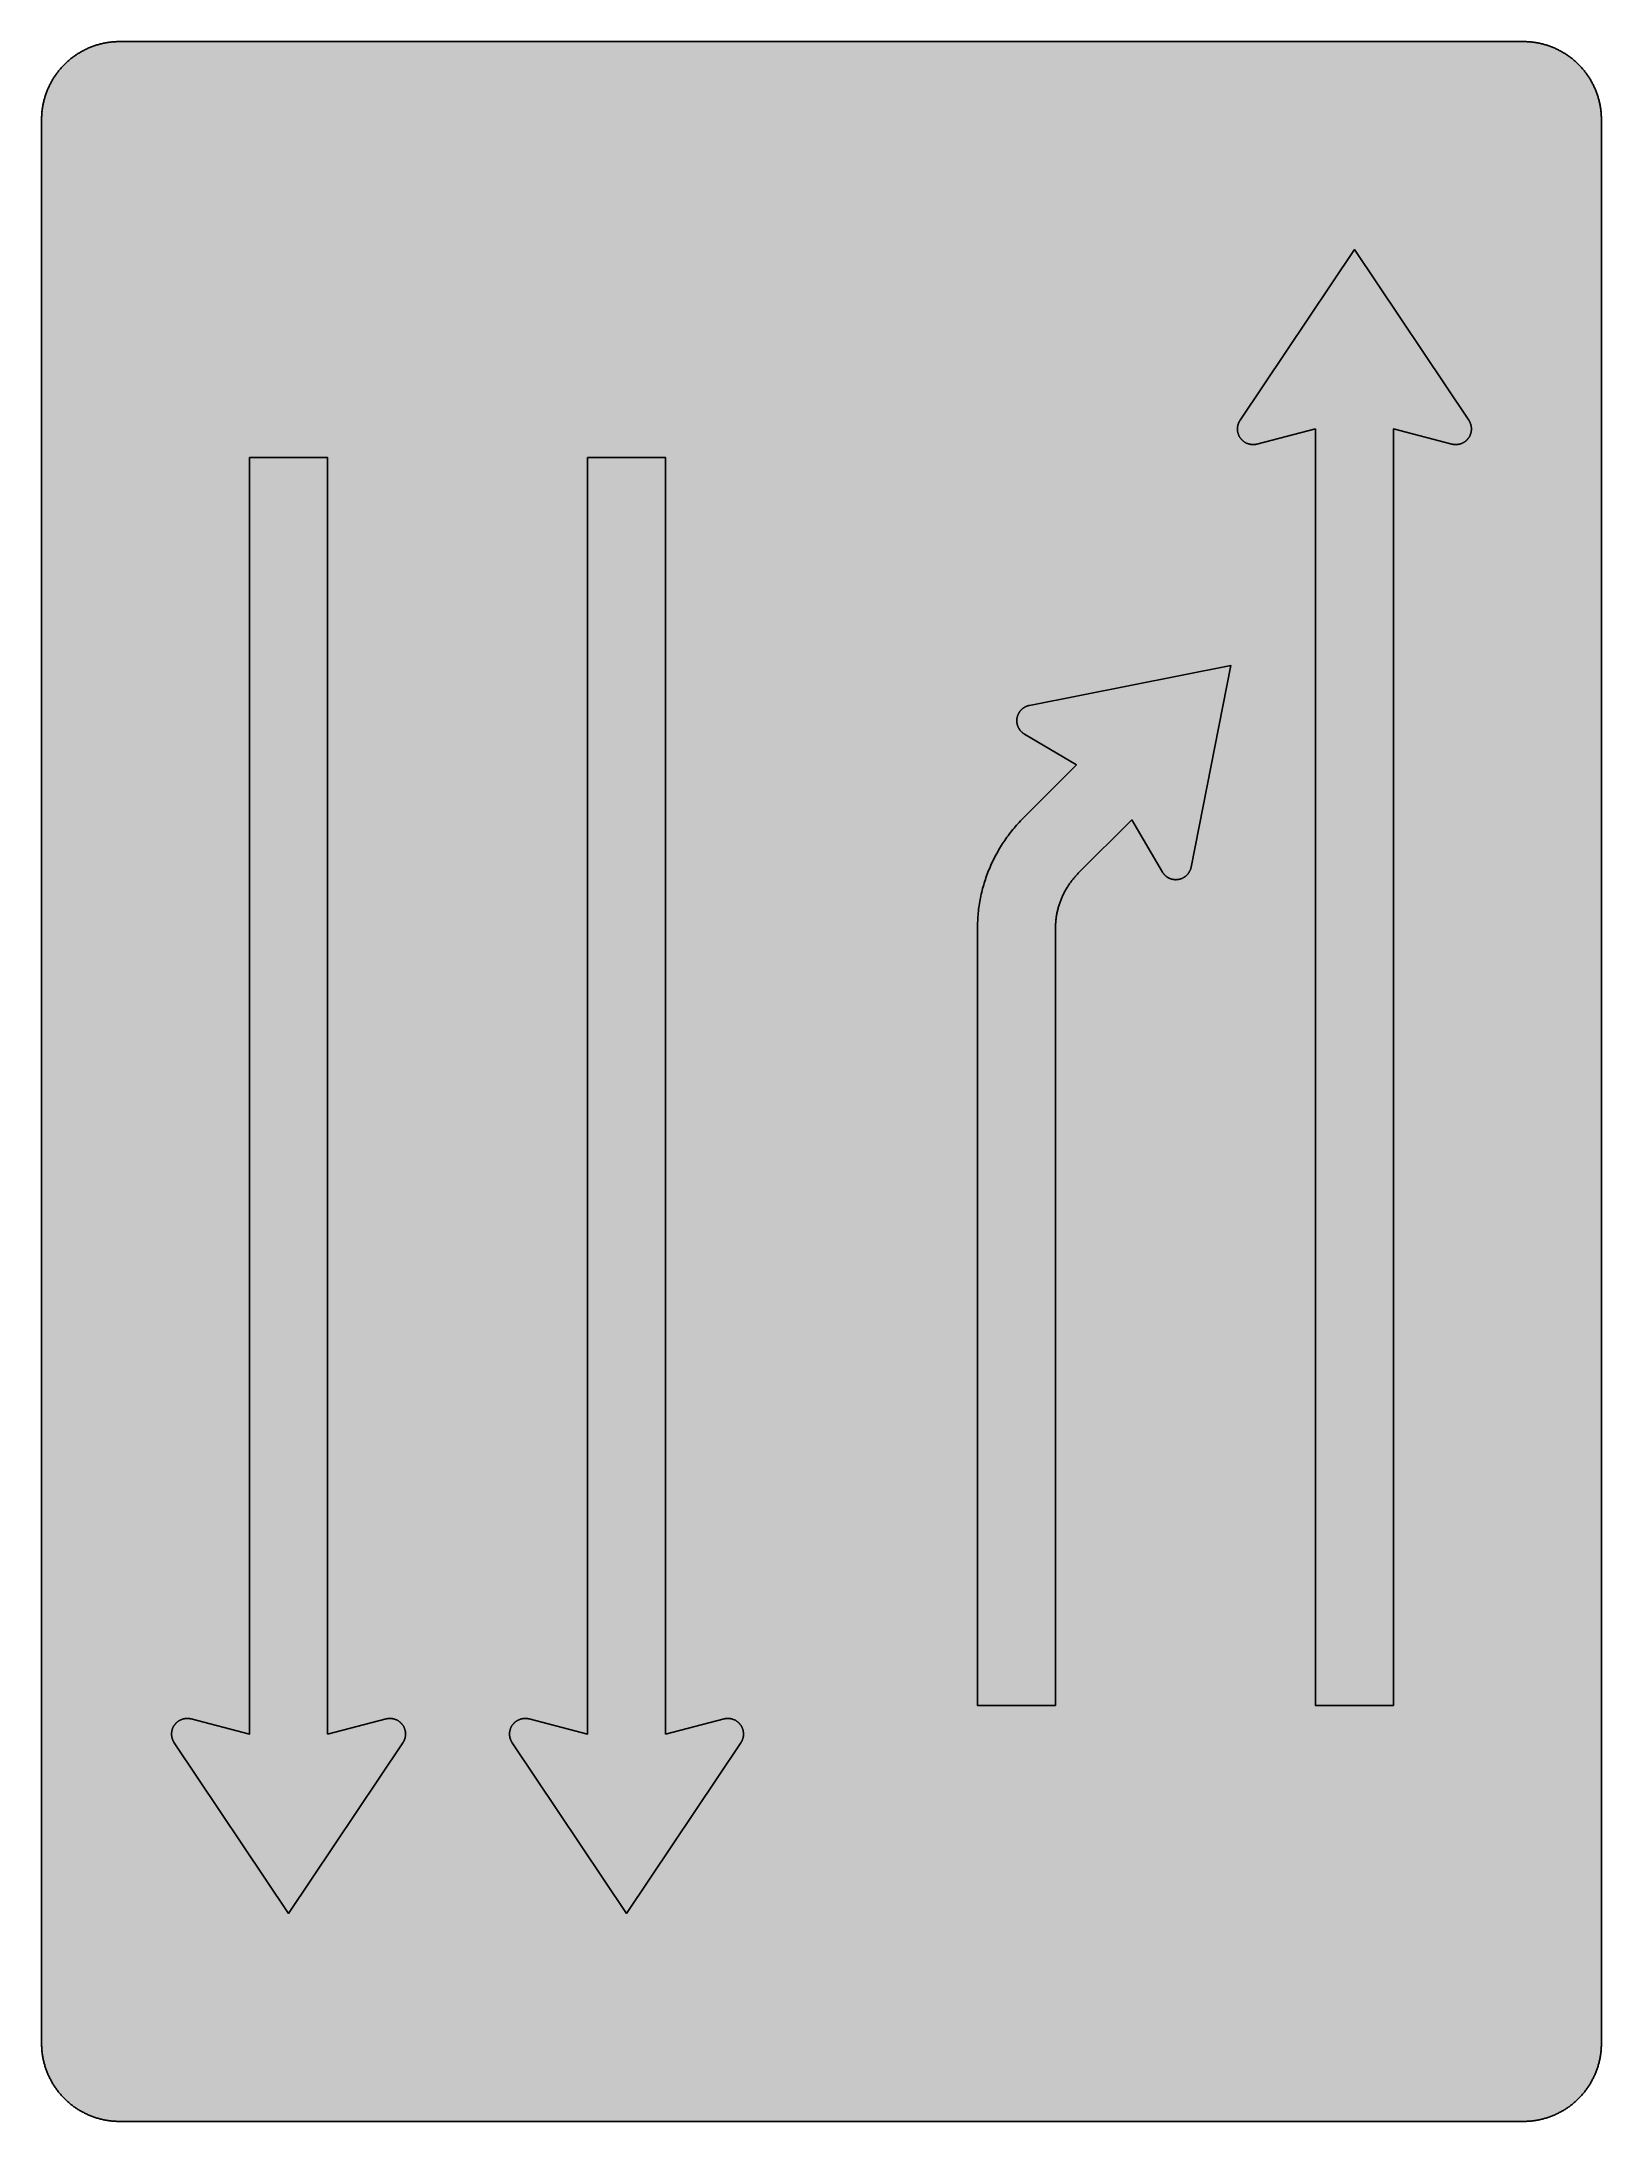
# Model space of a CAD drawing. Header units: millimetres. Extents: x 0 to 423, y 0 to 564.
import ezdxf

# ---------------------------------------------------------------- set-up
doc = ezdxf.new("R2010")
doc.units = ezdxf.units.MM

msp = doc.modelspace()

# ---------------------------------------------------------------- hatches: boundary and pattern name
for color, points in [(254, [(21.2189, 0.0537), (20.955, 0.0533), (20.6934, 0.0584), (20.4292, 0.066), (20.1676, 0.0787), (19.906, 0.094), (19.6469, 0.1118), (19.3853, 0.1321), (19.1262, 0.1549), (18.8671, 0.1829), (18.608, 0.2134), (18.349, 0.2464), (18.0924, 0.2845), (17.8359, 0.3251), (17.5793, 0.3683), (17.3253, 0.414), (17.0688, 0.4623), (16.8148, 0.5156), (16.5633, 0.5715), (16.3093, 0.6299), (16.0579, 0.6909), (15.809, 0.7544), (15.56, 0.823), (15.3111, 0.8941), (15.0622, 0.9677), (14.8158, 1.0439), (14.5694, 1.1227), (14.3256, 1.2065), (14.0818, 1.2903), (13.8379, 1.3792), (13.5966, 1.4707), (13.3579, 1.5672), (13.1191, 1.6637), (12.8803, 1.7628), (12.6441, 1.8669), (12.4079, 1.9736), (12.1742, 2.0803), (11.9405, 2.192), (11.7094, 2.3089), (11.4808, 2.4257), (11.2522, 2.5451), (11.0236, 2.6695), (10.7975, 2.794), (10.574, 2.9235), (10.3505, 3.0556), (10.1295, 3.1877), (9.9111, 3.3249), (9.6926, 3.4646), (9.4742, 3.6068), (9.2608, 3.7541), (9.0475, 3.9014), (8.8341, 4.0513), (8.6258, 4.2037), (8.4176, 4.3612), (8.2118, 4.5187), (8.0061, 4.6812), (7.8029, 4.8438), (7.6022, 5.0114), (7.4041, 5.1816), (7.206, 5.3518), (7.0129, 5.527), (6.8174, 5.7048), (6.6269, 5.8826), (6.4389, 6.0655), (6.2509, 6.2509), (6.0655, 6.4389), (5.8852, 6.6269), (5.7048, 6.8174), (5.527, 7.0104), (5.3518, 7.206), (5.1816, 7.4041), (5.0114, 7.6022), (4.8463, 7.8029), (4.6812, 8.0061), (4.5187, 8.2118), (4.3612, 8.4176), (4.2062, 8.6258), (4.0513, 8.8341), (3.9014, 9.0475), (3.7541, 9.2608), (3.6068, 9.4742), (3.4646, 9.6926), (3.3249, 9.9085), (3.1877, 10.1295), (3.0556, 10.3505), (2.9235, 10.574), (2.794, 10.7975), (2.6695, 11.0236), (2.5451, 11.2522), (2.4257, 11.4808), (2.3063, 11.7094), (2.192, 11.9405), (2.0803, 12.1742), (1.971, 12.4079), (1.8669, 12.6441), (1.7628, 12.8803), (1.6637, 13.1191), (1.5646, 13.3579), (1.4707, 13.5966), (1.3792, 13.8379), (1.2903, 14.0818), (1.2065, 14.3256), (1.1227, 14.5694), (1.0439, 14.8158), (0.9652, 15.0622), (0.8915, 15.3111), (0.823, 15.56), (0.7544, 15.809), (0.6883, 16.0604), (0.6274, 16.3119), (0.569, 16.5633), (0.5131, 16.8148), (0.4623, 17.0688), (0.4115, 17.3253), (0.3658, 17.5793), (0.3226, 17.8359), (0.2819, 18.0924), (0.2464, 18.3515), (0.2134, 18.608), (0.1829, 18.8671), (0.1549, 19.1262), (0.1295, 19.3878), (0.1092, 19.6469), (0.0914, 19.9085), (0.0762, 20.1701), (0.066, 20.4318), (0.0584, 20.6934), (0.0533, 20.955), (0.0508, 21.2192), (0.0522, 543.3314), (0.0533, 543.593), (0.0584, 543.8546), (0.066, 544.1188), (0.0762, 544.3804), (0.0914, 544.642), (0.1092, 544.9011), (0.1295, 545.1627), (0.1549, 545.4218), (0.1829, 545.6809), (0.2134, 545.94), (0.2464, 546.1991), (0.2819, 546.4556), (0.3226, 546.7121), (0.3658, 546.9687), (0.4115, 547.2227), (0.4623, 547.4792), (0.5131, 547.7332), (0.569, 547.9847), (0.6274, 548.2387), (0.6883, 548.4876), (0.7544, 548.7391), (0.823, 548.988), (0.8915, 549.2369), (0.9652, 549.4858), (1.0439, 549.7322), (1.1227, 549.9786), (1.2065, 550.2224), (1.2903, 550.4663), (1.3792, 550.7076), (1.4707, 550.9489), (1.5646, 551.1902), (1.6637, 551.4289), (1.7628, 551.6677), (1.8669, 551.9039), (1.971, 552.1401), (2.0803, 552.3738), (2.192, 552.6049), (2.3063, 552.8386), (2.4257, 553.0672), (2.5451, 553.2958), (2.6695, 553.5244), (2.794, 553.7505), (2.9235, 553.974), (3.0556, 554.1975), (3.1877, 554.4185), (3.3249, 554.6369), (3.4646, 554.8554), (3.6068, 555.0738), (3.7541, 555.2872), (3.9014, 555.5005), (4.0513, 555.7114), (4.2062, 555.9222), (4.3612, 556.1305), (4.5187, 556.3362), (4.6812, 556.5419), (4.8463, 556.7451), (5.0114, 556.9458), (5.1816, 557.1439), (5.3518, 557.342), (5.527, 557.5351), (5.7048, 557.7281), (5.8852, 557.9212), (6.0655, 558.1091), (6.2509, 558.2971), (6.4389, 558.4825), (6.6269, 558.6628), (6.8174, 558.8432), (7.0129, 559.021), (7.206, 559.1937), (7.4041, 559.3664), (7.6022, 559.5366), (7.8029, 559.7017), (8.0061, 559.8668), (8.2118, 560.0268), (8.4176, 560.1868), (8.6258, 560.3418), (8.8341, 560.4967), (9.0475, 560.6466), (9.2608, 560.7939), (9.4742, 560.9387), (9.6926, 561.0835), (9.9111, 561.2232), (10.1295, 561.3603), (10.3505, 561.4924), (10.574, 561.6245), (10.7975, 561.754), (11.0236, 561.8785), (11.2522, 562.0029), (11.4808, 562.1223), (11.7094, 562.2392), (11.9405, 562.356), (12.1742, 562.4678), (12.4079, 562.5744), (12.6441, 562.6811), (12.8803, 562.7853), (13.1191, 562.8843), (13.3579, 562.9834), (13.5966, 563.0774), (13.8379, 563.1688), (14.0818, 563.2577), (14.3256, 563.3415), (14.5694, 563.4253), (14.8158, 563.5041), (15.0622, 563.5803), (15.3111, 563.6539), (15.56, 563.7251), (15.809, 563.7936), (16.0579, 563.8571), (16.3093, 563.9206), (16.5633, 563.9791), (16.8148, 564.0349), (17.0688, 564.0857), (17.3253, 564.1365), (17.5793, 564.1823), (17.8359, 564.2254), (18.0924, 564.2635), (18.349, 564.3016), (18.608, 564.3347), (18.8671, 564.3651), (19.1262, 564.3931), (19.3853, 564.4185), (19.6469, 564.4388), (19.906, 564.4566), (20.1676, 564.4718), (20.4292, 564.482), (20.6934, 564.4896), (20.955, 564.4947), (21.2166, 564.4972), (402.2189, 564.4981), (402.4808, 564.4947), (402.7424, 564.4896), (403.0066, 564.482), (403.2682, 564.4718), (403.5298, 564.4566), (403.7889, 564.4388), (404.0505, 564.4185), (404.3096, 564.3931), (404.5687, 564.3651), (404.8277, 564.3347), (405.0868, 564.3016), (405.3434, 564.2635), (405.5999, 564.2254), (405.8564, 564.1823), (406.113, 564.1365), (406.367, 564.0857), (406.621, 564.0349), (406.875, 563.9791), (407.1264, 563.9206), (407.3779, 563.8571), (407.6268, 563.7936), (407.8783, 563.7251), (408.1272, 563.6539), (408.3736, 563.5803), (408.62, 563.5041), (408.8663, 563.4253), (409.1102, 563.3415), (409.354, 563.2577), (409.5979, 563.1688), (409.8392, 563.0774), (410.0805, 562.9834), (410.3192, 562.8843), (410.5554, 562.7853), (410.7942, 562.6811), (411.0279, 562.5744), (411.2616, 562.4678), (411.4952, 562.356), (411.7264, 562.2392), (411.9575, 562.1223), (412.1861, 562.0029), (412.4122, 561.8785), (412.6382, 561.754), (412.8643, 561.6245), (413.0853, 561.4924), (413.3063, 561.3603), (413.5272, 561.2232), (413.7457, 561.0835), (413.9616, 560.9387), (414.1775, 560.7939), (414.3908, 560.6466), (414.6017, 560.4967), (414.8125, 560.3418), (415.0208, 560.1868), (415.2265, 560.0268), (415.4297, 559.8668), (415.6329, 559.7017), (415.8336, 559.5366), (416.0342, 559.3664), (416.2298, 559.1937), (416.4254, 559.021), (416.6184, 558.8432), (416.8089, 558.6628), (416.9994, 558.4825), (417.1848, 558.2971), (417.3703, 558.1091), (417.5531, 557.9212), (417.7335, 557.7281), (417.9087, 557.5351), (418.084, 557.342), (418.2567, 557.1439), (418.4244, 556.9458), (418.592, 556.7451), (418.7546, 556.5419), (418.9171, 556.3362), (419.0746, 556.1305), (419.2321, 555.9222), (419.3845, 555.7114), (419.5369, 555.5005), (419.6842, 555.2872), (419.829, 555.0738), (419.9712, 554.8554), (420.1109, 554.6369), (420.2481, 554.4185), (420.3827, 554.1975), (420.5148, 553.974), (420.6418, 553.7505), (420.7688, 553.5244), (420.8907, 553.2958), (421.0126, 553.0672), (421.1295, 552.8386), (421.2438, 552.6049), (421.3555, 552.3738), (421.4647, 552.1401), (421.5689, 551.9039), (421.673, 551.6677), (421.7746, 551.4289), (421.8711, 551.1902), (421.9651, 550.9489), (422.0566, 550.7076), (422.1455, 550.4663), (422.2318, 550.2224), (422.3131, 549.9786), (422.3918, 549.7322), (422.4706, 549.4858), (422.5442, 549.2369), (422.6128, 548.988), (422.6814, 548.7391), (422.7449, 548.4876), (422.8084, 548.2387), (422.8668, 547.9847), (422.9227, 547.7332), (422.9735, 547.4792), (423.0243, 547.2227), (423.07, 546.9687), (423.1132, 546.7121), (423.1513, 546.4556), (423.1894, 546.1991), (423.2224, 545.94), (423.2529, 545.6809), (423.2808, 545.4218), (423.3037, 545.1627), (423.3266, 544.9011), (423.3443, 544.642), (423.357, 544.3804), (423.3697, 544.1188), (423.3774, 543.8546), (423.3824, 543.593), (423.385, 543.3314), (423.3855, 21.2203), (423.3824, 20.955), (423.3774, 20.6934), (423.3697, 20.4318), (423.357, 20.1701), (423.3443, 19.9085), (423.3266, 19.6469), (423.3037, 19.3878), (423.2808, 19.1262), (423.2529, 18.8671), (423.2224, 18.608), (423.1894, 18.3515), (423.1513, 18.0924), (423.1132, 17.8359), (423.07, 17.5793), (423.0243, 17.3253), (422.9735, 17.0688), (422.9227, 16.8148), (422.8668, 16.5633), (422.8084, 16.3119), (422.7449, 16.0604), (422.6814, 15.809), (422.6128, 15.56), (422.5442, 15.3111), (422.4706, 15.0622), (422.3918, 14.8158), (422.3131, 14.5694), (422.2318, 14.3256), (422.1455, 14.0818), (422.0566, 13.8379), (421.9651, 13.5966), (421.8711, 13.3579), (421.7746, 13.1191), (421.673, 12.8803), (421.5689, 12.6441), (421.4647, 12.4079), (421.3555, 12.1742), (421.2438, 11.9405), (421.1295, 11.7094), (421.0126, 11.4808), (420.8907, 11.2522), (420.7688, 11.0236), (420.6418, 10.7975), (420.5148, 10.574), (420.3827, 10.3505), (420.2481, 10.1295), (420.1109, 9.9085), (419.9712, 9.6926), (419.829, 9.4742), (419.6842, 9.2608), (419.5369, 9.0475), (419.3845, 8.8341), (419.2321, 8.6258), (419.0746, 8.4176), (418.9171, 8.2118), (418.7546, 8.0061), (418.592, 7.8029), (418.4244, 7.6022), (418.2567, 7.4041), (418.084, 7.206), (417.9087, 7.0104), (417.7335, 6.8174), (417.5531, 6.6269), (417.3703, 6.4389), (417.1848, 6.2509), (416.9994, 6.0655), (416.8089, 5.8826), (416.6184, 5.7048), (416.4254, 5.527), (416.2298, 5.3518), (416.0342, 5.1816), (415.8336, 5.0114), (415.6329, 4.8438), (415.4297, 4.6812), (415.2265, 4.5187), (415.0208, 4.3612), (414.8125, 4.2037), (414.6017, 4.0513), (414.3908, 3.9014), (414.1775, 3.7541), (413.9616, 3.6068), (413.7457, 3.4646), (413.5272, 3.3249), (413.3063, 3.1877), (413.0853, 3.0556), (412.8643, 2.9235), (412.6382, 2.794), (412.4122, 2.6695), (412.1861, 2.5451), (411.9575, 2.4257), (411.7264, 2.3089), (411.4952, 2.192), (411.2616, 2.0803), (411.0279, 1.9736), (410.7942, 1.8669), (410.5554, 1.7628), (410.3192, 1.6637), (410.0805, 1.5672), (409.8392, 1.4707), (409.5979, 1.3792), (409.354, 1.2903), (409.1102, 1.2065), (408.8663, 1.1227), (408.62, 1.0439), (408.3736, 0.9677), (408.1272, 0.8941), (407.8783, 0.823), (407.6268, 0.7544), (407.3779, 0.6909), (407.1264, 0.6299), (406.875, 0.5715), (406.621, 0.5156), (406.367, 0.4623), (406.113, 0.414), (405.8564, 0.3683), (405.5999, 0.3251), (405.3434, 0.2845), (405.0868, 0.2464), (404.8277, 0.2134), (404.5687, 0.1829), (404.3096, 0.1549), (404.0505, 0.1321), (403.7889, 0.1118), (403.5298, 0.094), (403.2682, 0.0787), (403.0066, 0.066), (402.7424, 0.0584), (402.4808, 0.0533), (402.2166, 0.0533)]), (59, [(345.7744, 459.3703), (329.8994, 455.2703), (329.8825, 455.2645), (329.8647, 455.262), (329.8495, 455.2569), (329.8342, 455.2518), (329.8165, 455.2493), (329.8012, 455.2442), (329.786, 455.2417), (329.7682, 455.2366), (329.753, 455.234), (329.7352, 455.2315), (329.7199, 455.2264), (329.7022, 455.2239), (329.6869, 455.2213), (329.6717, 455.2163), (329.6539, 455.2137), (329.6387, 455.2112), (329.6209, 455.2086), (329.6056, 455.2036), (329.5879, 455.201), (329.5726, 455.1985), (329.5548, 455.1959), (329.5396, 455.1934), (329.5218, 455.1909), (329.5066, 455.1883), (329.4888, 455.1858), (329.4736, 455.1832), (329.4558, 455.1807), (329.4405, 455.1782), (329.4228, 455.1756), (329.4075, 455.1731), (329.3897, 455.1705), (329.3745, 455.168), (329.3567, 455.168), (329.3415, 455.1655), (329.3237, 455.1629), (329.3085, 455.1604), (329.2907, 455.1604), (329.2754, 455.1578), (329.2577, 455.1553), (329.2424, 455.1553), (329.2246, 455.1528), (329.2069, 455.1502), (329.1916, 455.1502), (329.1738, 455.1477), (329.1586, 455.1477), (329.1408, 455.1451), (329.1256, 455.1451), (329.1078, 455.1451), (329.09, 455.1426), (329.0748, 455.1426), (329.057, 455.1401), (329.0418, 455.1401), (329.024, 455.1401), (329.0087, 455.1401), (328.991, 455.1375), (328.9732, 455.1375), (328.9579, 455.1375), (328.9402, 455.1375), (328.9249, 455.1375), (328.9071, 455.135), (328.8894, 455.135), (328.8741, 455.135), (328.8563, 455.135), (328.8411, 455.135), (328.7293, 455.1375), (328.6227, 455.1401), (328.5134, 455.1477), (328.4068, 455.1578), (328.3001, 455.1705), (328.1959, 455.1832), (328.0918, 455.201), (327.9877, 455.2213), (327.8835, 455.2442), (327.7819, 455.2696), (327.6803, 455.295), (327.5813, 455.3255), (327.4822, 455.3585), (327.3857, 455.3915), (327.2892, 455.4296), (327.1926, 455.4677), (327.0987, 455.5084), (327.0047, 455.5541), (326.9132, 455.5998), (326.8218, 455.6455), (326.7329, 455.6963), (326.644, 455.7497), (326.5576, 455.803), (326.4738, 455.8589), (326.39, 455.9173), (326.3062, 455.9757), (326.2274, 456.0392), (326.1462, 456.1027), (326.07, 456.1688), (325.9938, 456.2348), (325.9201, 456.3034), (325.8464, 456.3745), (325.7753, 456.4482), (325.7067, 456.5218), (325.6382, 456.598), (325.5747, 456.6768), (325.5086, 456.7555), (325.4477, 456.8368), (325.3867, 456.9181), (325.3308, 457.0019), (325.2724, 457.0882), (325.2191, 457.1746), (325.1683, 457.261), (325.1175, 457.3499), (325.0692, 457.4413), (325.0235, 457.5327), (324.9803, 457.6267), (324.9397, 457.7207), (324.899, 457.8172), (324.8635, 457.9137), (324.8279, 458.0103), (324.7974, 458.1093), (324.7669, 458.2109), (324.739, 458.31), (324.7161, 458.4116), (324.6933, 458.5157), (324.673, 458.6199), (324.6552, 458.724), (324.6399, 458.8307), (324.6272, 458.9374), (324.6196, 459.044), (324.612, 459.1507), (324.6069, 459.2599), (324.6069, 459.3692), (324.6069, 459.4073), (324.6069, 459.4479), (324.6069, 459.486), (324.6095, 459.5266), (324.612, 459.5647), (324.612, 459.6054), (324.6145, 459.6435), (324.6171, 459.6816), (324.6222, 459.7222), (324.6247, 459.7603), (324.6272, 459.7984), (324.6323, 459.8365), (324.6374, 459.8772), (324.6425, 459.9153), (324.6476, 459.9534), (324.6526, 459.9915), (324.6577, 460.0321), (324.6653, 460.0702), (324.6704, 460.1083), (324.678, 460.1464), (324.6857, 460.1845), (324.6933, 460.2226), (324.7009, 460.2607), (324.7111, 460.2988), (324.7187, 460.3369), (324.7288, 460.375), (324.7365, 460.4131), (324.7466, 460.4487), (324.7568, 460.4868), (324.7669, 460.5249), (324.7796, 460.563), (324.7898, 460.5985), (324.8, 460.6366), (324.8127, 460.6722), (324.8254, 460.7103), (324.8381, 460.7484), (324.8508, 460.7839), (324.8635, 460.8195), (324.8762, 460.8576), (324.8914, 460.8932), (324.9041, 460.9287), (324.9193, 460.9668), (324.9346, 461.0024), (324.9498, 461.0379), (324.9651, 461.0735), (324.9803, 461.1091), (324.9981, 461.1446), (325.0133, 461.1802), (325.0311, 461.2157), (325.0489, 461.2488), (325.0667, 461.2843), (325.0844, 461.3199), (325.1022, 461.3529), (325.12, 461.3885), (325.1403, 461.424), (325.1581, 461.457), (325.1784, 461.4901), (325.1987, 461.5256), (325.2191, 461.5586), (325.2394, 461.5917), (325.2597, 461.6247), (325.28, 461.6577), (325.3003, 461.6907), (325.3232, 461.7237), (356.3578, 508.0536), (387.3927, 461.7251), (387.4135, 461.6907), (387.4338, 461.6577), (387.4567, 461.6247), (387.477, 461.5917), (387.4973, 461.5586), (387.5176, 461.5256), (387.538, 461.4901), (387.5557, 461.457), (387.5761, 461.424), (387.5938, 461.3885), (387.6116, 461.3529), (387.6319, 461.3199), (387.6497, 461.2843), (387.665, 461.2488), (387.6827, 461.2157), (387.7005, 461.1802), (387.7158, 461.1446), (387.7335, 461.1091), (387.7488, 461.0735), (387.764, 461.0379), (387.7793, 461.0024), (387.7945, 460.9668), (387.8097, 460.9287), (387.8224, 460.8932), (387.8377, 460.8576), (387.8504, 460.8195), (387.8631, 460.7839), (387.8758, 460.7484), (387.8885, 460.7103), (387.9012, 460.6722), (387.9139, 460.6366), (387.924, 460.5985), (387.9342, 460.563), (387.9469, 460.5249), (387.9571, 460.4868), (387.9672, 460.4487), (387.9774, 460.4131), (387.985, 460.375), (387.9952, 460.3369), (388.0028, 460.2988), (388.0129, 460.2607), (388.0206, 460.2226), (388.0282, 460.1845), (388.0358, 460.1464), (388.0409, 460.1083), (388.0485, 460.0702), (388.0536, 460.0321), (388.0612, 459.9915), (388.0663, 459.9534), (388.0714, 459.9153), (388.0764, 459.8772), (388.0815, 459.8365), (388.0841, 459.7984), (388.0891, 459.7603), (388.0917, 459.7222), (388.0942, 459.6816), (388.0968, 459.6435), (388.0993, 459.6054), (388.1018, 459.5647), (388.1044, 459.5266), (388.1044, 459.486), (388.1069, 459.4479), (388.1069, 459.4073), (388.1069, 459.3692), (388.1044, 459.2599), (388.1018, 459.1507), (388.0942, 459.044), (388.0841, 458.9374), (388.0714, 458.8307), (388.0587, 458.724), (388.0409, 458.6199), (388.0206, 458.5157), (387.9977, 458.4116), (387.9723, 458.31), (387.9469, 458.2109), (387.9164, 458.1093), (387.8834, 458.0103), (387.8504, 457.9137), (387.8123, 457.8172), (387.7742, 457.7207), (387.7335, 457.6267), (387.6904, 457.5327), (387.6446, 457.4413), (387.5964, 457.3499), (387.5456, 457.261), (387.4948, 457.1746), (387.4389, 457.0882), (387.383, 457.0019), (387.3246, 456.9181), (387.2662, 456.8368), (387.2027, 456.7555), (387.1392, 456.6768), (387.0731, 456.598), (387.0071, 456.5218), (386.9385, 456.4482), (386.8674, 456.3745), (386.7937, 456.3034), (386.7201, 456.2348), (386.6439, 456.1688), (386.5651, 456.1027), (386.4864, 456.0392), (386.4051, 455.9757), (386.3238, 455.9173), (386.24, 455.8589), (386.1562, 455.803), (386.0673, 455.7497), (385.9809, 455.6963), (385.892, 455.6455), (385.8006, 455.5998), (385.7092, 455.5541), (385.6152, 455.5084), (385.5212, 455.4677), (385.4247, 455.4296), (385.3282, 455.3915), (385.2316, 455.3585), (385.1326, 455.3255), (385.0335, 455.295), (384.9319, 455.2696), (384.8303, 455.2442), (384.7262, 455.2213), (384.622, 455.201), (384.5179, 455.1832), (384.4112, 455.1705), (384.3071, 455.1578), (384.1979, 455.1477), (384.0912, 455.1401), (383.982, 455.1375), (383.8727, 455.135), (383.8575, 455.135), (383.8397, 455.135), (383.8219, 455.135), (383.8067, 455.135), (383.7889, 455.1375), (383.7737, 455.1375), (383.7559, 455.1375), (383.7407, 455.1375), (383.7229, 455.1375), (383.7051, 455.1401), (383.6899, 455.1401), (383.6721, 455.1401), (383.6568, 455.1401), (383.6391, 455.1426), (383.6238, 455.1426), (383.606, 455.1451), (383.5883, 455.1451), (383.573, 455.1451), (383.5552, 455.1477), (383.54, 455.1477), (383.5222, 455.1502), (383.507, 455.1502), (383.4892, 455.1528), (383.474, 455.1553), (383.4562, 455.1553), (383.4384, 455.1578), (383.4232, 455.1604), (383.4054, 455.1604), (383.3901, 455.1629), (383.3724, 455.1655), (383.3571, 455.168), (383.3393, 455.168), (383.3241, 455.1705), (383.3063, 455.1731), (383.2911, 455.1756), (383.2733, 455.1782), (383.2581, 455.1807), (383.2403, 455.1832), (383.225, 455.1858), (383.2073, 455.1883), (383.192, 455.1909), (383.1742, 455.1934), (383.159, 455.1959), (383.1412, 455.1985), (383.126, 455.201), (383.1082, 455.2036), (383.093, 455.2086), (383.0752, 455.2112), (383.0599, 455.2137), (383.0422, 455.2163), (383.0269, 455.2213), (383.0117, 455.2239), (382.9939, 455.2264), (382.9787, 455.2315), (382.9609, 455.234), (382.9456, 455.2366), (382.9279, 455.2417), (382.9126, 455.2442), (382.8948, 455.2493), (382.8796, 455.2518), (382.8644, 455.2569), (382.8466, 455.262), (382.8313, 455.2645), (382.8136, 455.2696), (366.9411, 459.3703), (366.9411, 112.9425), (345.7744, 112.9425)]), (59, [(77.6633, 105.1814), (93.5383, 109.2796), (93.5533, 109.2835), (93.5685, 109.286), (93.5863, 109.2911), (93.6015, 109.2937), (93.6193, 109.2987), (93.6346, 109.3013), (93.6498, 109.3064), (93.6676, 109.3089), (93.6828, 109.314), (93.7006, 109.3165), (93.7158, 109.3216), (93.7336, 109.3241), (93.7489, 109.3267), (93.7666, 109.3318), (93.7819, 109.3343), (93.7971, 109.3368), (93.8149, 109.3394), (93.8301, 109.3445), (93.8479, 109.347), (93.8632, 109.3495), (93.8809, 109.3521), (93.8962, 109.3546), (93.914, 109.3572), (93.9292, 109.3597), (93.947, 109.3622), (93.9622, 109.3648), (93.98, 109.3673), (93.9952, 109.3699), (94.013, 109.3724), (94.0283, 109.3749), (94.046, 109.3775), (94.0613, 109.38), (94.0791, 109.3826), (94.0943, 109.3826), (94.1121, 109.3851), (94.1273, 109.3876), (94.1451, 109.3902), (94.1629, 109.3902), (94.1781, 109.3927), (94.1959, 109.3953), (94.2111, 109.3953), (94.2289, 109.3978), (94.2442, 109.3978), (94.2619, 109.4003), (94.2772, 109.4003), (94.295, 109.4029), (94.3127, 109.4029), (94.328, 109.4054), (94.3458, 109.4054), (94.361, 109.408), (94.3788, 109.408), (94.394, 109.408), (94.4118, 109.4105), (94.4296, 109.4105), (94.4448, 109.4105), (94.4626, 109.4105), (94.4778, 109.413), (94.4956, 109.413), (94.5109, 109.413), (94.5286, 109.413), (94.5464, 109.413), (94.5617, 109.413), (94.5794, 109.413), (94.5947, 109.413), (94.7039, 109.413), (94.8131, 109.408), (94.9223, 109.4003), (95.029, 109.3927), (95.1357, 109.38), (95.2398, 109.3648), (95.344, 109.347), (95.4481, 109.3267), (95.5523, 109.3038), (95.6539, 109.281), (95.7555, 109.253), (95.8545, 109.2225), (95.9536, 109.1921), (96.0501, 109.1565), (96.1466, 109.1209), (96.2431, 109.0803), (96.3371, 109.0397), (96.4311, 108.9965), (96.5225, 108.9508), (96.614, 108.9025), (96.7029, 108.8517), (96.7918, 108.8009), (96.8781, 108.7476), (96.962, 108.6891), (97.0458, 108.6333), (97.1296, 108.5723), (97.2083, 108.5113), (97.2896, 108.4453), (97.3658, 108.3818), (97.442, 108.3132), (97.5157, 108.2446), (97.5893, 108.1735), (97.6605, 108.0999), (97.729, 108.0262), (97.7976, 107.95), (97.8611, 107.8738), (97.9272, 107.7925), (97.9881, 107.7138), (98.0491, 107.63), (98.105, 107.5461), (98.1608, 107.4623), (98.2167, 107.376), (98.2675, 107.2871), (98.3183, 107.1982), (98.3666, 107.1067), (98.4123, 107.0153), (98.4555, 106.9213), (98.4961, 106.8273), (98.5342, 106.7333), (98.5723, 106.6343), (98.6053, 106.5378), (98.6384, 106.4387), (98.6688, 106.3396), (98.6942, 106.238), (98.7196, 106.1364), (98.7425, 106.0323), (98.7628, 105.9282), (98.7806, 105.824), (98.7958, 105.7199), (98.806, 105.6132), (98.8162, 105.5065), (98.8238, 105.3973), (98.8263, 105.2906), (98.8289, 105.1814), (98.8289, 105.1408), (98.8289, 105.1027), (98.8263, 105.062), (98.8263, 105.0239), (98.8238, 104.9833), (98.8212, 104.9452), (98.8187, 104.9045), (98.8162, 104.8664), (98.8136, 104.8283), (98.8111, 104.7877), (98.806, 104.7496), (98.8035, 104.7115), (98.7984, 104.6709), (98.7933, 104.6328), (98.7882, 104.5947), (98.7831, 104.5566), (98.7755, 104.5185), (98.7704, 104.4778), (98.7628, 104.4397), (98.7577, 104.4016), (98.7501, 104.3635), (98.7425, 104.3254), (98.7349, 104.2873), (98.7247, 104.2492), (98.7171, 104.2111), (98.7069, 104.173), (98.6993, 104.1349), (98.6892, 104.0994), (98.679, 104.0613), (98.6688, 104.0232), (98.6587, 103.9851), (98.646, 103.9495), (98.6358, 103.9114), (98.6231, 103.8733), (98.6104, 103.8377), (98.5977, 103.7996), (98.585, 103.7641), (98.5723, 103.726), (98.5596, 103.6904), (98.5444, 103.6549), (98.5317, 103.6168), (98.5164, 103.5812), (98.5012, 103.5456), (98.486, 103.5101), (98.4707, 103.4745), (98.4555, 103.439), (98.4377, 103.4034), (98.4225, 103.3678), (98.4047, 103.3323), (98.3894, 103.2967), (98.3717, 103.2637), (98.3539, 103.2281), (98.3361, 103.1926), (98.3158, 103.1596), (98.298, 103.124), (98.2777, 103.091), (98.2599, 103.0554), (98.2396, 103.0224), (98.2193, 102.9894), (98.1989, 102.9564), (98.1786, 102.9233), (98.1558, 102.8903), (98.1354, 102.8573), (98.1126, 102.8243), (67.08, 56.4981), (36.0468, 102.8249), (36.0248, 102.8573), (36.002, 102.8903), (35.9816, 102.9233), (35.9613, 102.9564), (35.941, 102.9894), (35.9207, 103.0224), (35.9004, 103.0554), (35.88, 103.091), (35.8623, 103.124), (35.8419, 103.1596), (35.8242, 103.1926), (35.8064, 103.2281), (35.7886, 103.2637), (35.7708, 103.2967), (35.753, 103.3323), (35.7353, 103.3678), (35.72, 103.4034), (35.7048, 103.439), (35.687, 103.4745), (35.6718, 103.5101), (35.6565, 103.5456), (35.6413, 103.5812), (35.6286, 103.6168), (35.6133, 103.6549), (35.6006, 103.6904), (35.5854, 103.726), (35.5727, 103.7641), (35.56, 103.7996), (35.5473, 103.8377), (35.5346, 103.8733), (35.5244, 103.9114), (35.5117, 103.9495), (35.5016, 103.9851), (35.4889, 104.0232), (35.4787, 104.0613), (35.4686, 104.0994), (35.4584, 104.1349), (35.4508, 104.173), (35.4406, 104.2111), (35.433, 104.2492), (35.4228, 104.2873), (35.4152, 104.3254), (35.4076, 104.3635), (35.4, 104.4016), (35.3949, 104.4397), (35.3873, 104.4778), (35.3797, 104.5185), (35.3746, 104.5566), (35.3695, 104.5947), (35.3644, 104.6328), (35.3593, 104.6709), (35.3543, 104.7115), (35.3517, 104.7496), (35.3466, 104.7877), (35.3441, 104.8283), (35.3416, 104.8664), (35.3365, 104.9045), (35.3365, 104.9452), (35.3339, 104.9833), (35.3314, 105.0239), (35.3314, 105.062), (35.3289, 105.1027), (35.3289, 105.1408), (35.3289, 105.1814), (35.3289, 105.2906), (35.3339, 105.3973), (35.3416, 105.5065), (35.3517, 105.6132), (35.3619, 105.7199), (35.3771, 105.824), (35.3949, 105.9282), (35.4152, 106.0323), (35.4381, 106.1364), (35.4609, 106.238), (35.4889, 106.3396), (35.5194, 106.4387), (35.5524, 106.5378), (35.5854, 106.6343), (35.6235, 106.7333), (35.6616, 106.8273), (35.7022, 106.9213), (35.7454, 107.0153), (35.7911, 107.1067), (35.8394, 107.1982), (35.8902, 107.2871), (35.941, 107.376), (35.9969, 107.4623), (36.0528, 107.5461), (36.1112, 107.63), (36.1696, 107.7138), (36.2331, 107.7925), (36.2966, 107.8738), (36.3601, 107.95), (36.4287, 108.0262), (36.4973, 108.0999), (36.5684, 108.1735), (36.642, 108.2446), (36.7157, 108.3132), (36.7919, 108.3818), (36.8706, 108.4453), (36.9494, 108.5113), (37.0307, 108.5723), (37.1119, 108.6333), (37.1958, 108.6891), (37.2796, 108.7476), (37.3685, 108.8009), (37.4548, 108.8517), (37.5437, 108.9025), (37.6352, 108.9508), (37.7266, 108.9965), (37.8206, 109.0397), (37.9146, 109.0803), (38.0111, 109.1209), (38.1076, 109.1565), (38.2041, 109.1921), (38.3032, 109.2225), (38.4023, 109.253), (38.5039, 109.281), (38.6055, 109.3038), (38.7096, 109.3267), (38.8137, 109.347), (38.9179, 109.3648), (39.022, 109.38), (39.1287, 109.3927), (39.2354, 109.4003), (39.3446, 109.408), (39.4538, 109.413), (39.563, 109.413), (39.5783, 109.413), (39.5961, 109.413), (39.6113, 109.413), (39.6291, 109.413), (39.6469, 109.413), (39.6621, 109.413), (39.6799, 109.413), (39.6951, 109.4105), (39.7129, 109.4105), (39.7307, 109.4105), (39.7459, 109.4105), (39.7637, 109.408), (39.7789, 109.408), (39.7967, 109.408), (39.8145, 109.4054), (39.8297, 109.4054), (39.8475, 109.4029), (39.8628, 109.4029), (39.8805, 109.4003), (39.8958, 109.4003), (39.9136, 109.3978), (39.9313, 109.3978), (39.9466, 109.3953), (39.9644, 109.3953), (39.9796, 109.3927), (39.9974, 109.3902), (40.0126, 109.3902), (40.0304, 109.3876), (40.0456, 109.3851), (40.0634, 109.3826), (40.0812, 109.3826), (40.0964, 109.38), (40.1142, 109.3775), (40.1295, 109.3749), (40.1472, 109.3724), (40.1625, 109.3699), (40.1803, 109.3673), (40.1955, 109.3648), (40.2133, 109.3622), (40.2285, 109.3597), (40.2463, 109.3572), (40.2615, 109.3546), (40.2793, 109.3521), (40.2946, 109.3495), (40.3098, 109.347), (40.3276, 109.3445), (40.3428, 109.3394), (40.3606, 109.3368), (40.3758, 109.3343), (40.3936, 109.3318), (40.4089, 109.3267), (40.4266, 109.3241), (40.4419, 109.3216), (40.4571, 109.3165), (40.4749, 109.314), (40.4901, 109.3089), (40.5079, 109.3064), (40.5232, 109.3013), (40.5384, 109.2987), (40.5562, 109.2937), (40.5714, 109.2911), (40.5892, 109.286), (40.6044, 109.2835), (40.6197, 109.2784), (56.4967, 105.1814), (56.4967, 451.6092), (77.6633, 451.6092)]), (59, [(169.3855, 105.1814), (185.2605, 109.2796), (185.2752, 109.2835), (185.293, 109.286), (185.3082, 109.2911), (185.3235, 109.2937), (185.3413, 109.2987), (185.3565, 109.3013), (185.3743, 109.3064), (185.3895, 109.3089), (185.4048, 109.314), (185.4225, 109.3165), (185.4378, 109.3216), (185.4556, 109.3241), (185.4708, 109.3267), (185.4886, 109.3318), (185.5038, 109.3343), (185.5216, 109.3368), (185.5368, 109.3394), (185.5546, 109.3445), (185.5699, 109.347), (185.5851, 109.3495), (185.6029, 109.3521), (185.6181, 109.3546), (185.6359, 109.3572), (185.6511, 109.3597), (185.6689, 109.3622), (185.6842, 109.3648), (185.7019, 109.3673), (185.7172, 109.3699), (185.735, 109.3724), (185.7502, 109.3749), (185.768, 109.3775), (185.7832, 109.38), (185.801, 109.3826), (185.8188, 109.3826), (185.834, 109.3851), (185.8518, 109.3876), (185.867, 109.3902), (185.8848, 109.3902), (185.9001, 109.3927), (185.9178, 109.3953), (185.9331, 109.3953), (185.9509, 109.3978), (185.9661, 109.3978), (185.9839, 109.4003), (186.0017, 109.4003), (186.0169, 109.4029), (186.0347, 109.4029), (186.0499, 109.4054), (186.0677, 109.4054), (186.0829, 109.408), (186.1007, 109.408), (186.116, 109.408), (186.1337, 109.4105), (186.1515, 109.4105), (186.1668, 109.4105), (186.1845, 109.4105), (186.1998, 109.413), (186.2176, 109.413), (186.2328, 109.413), (186.2506, 109.413), (186.2684, 109.413), (186.2836, 109.413), (186.3014, 109.413), (186.3166, 109.413), (186.4258, 109.413), (186.5351, 109.408), (186.6443, 109.4003), (186.751, 109.3927), (186.8576, 109.38), (186.9618, 109.3648), (187.0659, 109.347), (187.1701, 109.3267), (187.2742, 109.3038), (187.3758, 109.281), (187.4774, 109.253), (187.5765, 109.2225), (187.6755, 109.1921), (187.7746, 109.1565), (187.8711, 109.1209), (187.9651, 109.0803), (188.0591, 109.0397), (188.153, 108.9965), (188.2445, 108.9508), (188.3359, 108.9025), (188.4248, 108.8517), (188.5137, 108.8009), (188.6001, 108.7476), (188.6839, 108.6891), (188.7677, 108.6333), (188.8515, 108.5723), (188.9303, 108.5113), (189.0116, 108.4453), (189.0878, 108.3818), (189.164, 108.3132), (189.2376, 108.2446), (189.3113, 108.1735), (189.3824, 108.0999), (189.451, 108.0262), (189.5196, 107.95), (189.5856, 107.8738), (189.6491, 107.7925), (189.7101, 107.7138), (189.771, 107.63), (189.8269, 107.5461), (189.8853, 107.4623), (189.9387, 107.376), (189.9895, 107.2871), (190.0403, 107.1982), (190.0885, 107.1067), (190.1342, 107.0153), (190.1774, 106.9213), (190.2181, 106.8273), (190.2562, 106.7333), (190.2943, 106.6343), (190.3298, 106.5378), (190.3603, 106.4387), (190.3908, 106.3396), (190.4187, 106.238), (190.4416, 106.1364), (190.4644, 106.0323), (190.4848, 105.9282), (190.5025, 105.824), (190.5178, 105.7199), (190.5279, 105.6132), (190.5381, 105.5065), (190.5457, 105.3973), (190.5508, 105.2906), (190.5508, 105.1814), (190.5508, 105.1408), (190.5508, 105.1027), (190.5483, 105.062), (190.5483, 105.0239), (190.5457, 104.9833), (190.5432, 104.9452), (190.5432, 104.9045), (190.5406, 104.8664), (190.5356, 104.8283), (190.533, 104.7877), (190.5279, 104.7496), (190.5254, 104.7115), (190.5203, 104.6709), (190.5152, 104.6328), (190.5102, 104.5947), (190.5051, 104.5566), (190.5, 104.5185), (190.4924, 104.4778), (190.4873, 104.4397), (190.4797, 104.4016), (190.4721, 104.3635), (190.4644, 104.3254), (190.4568, 104.2873), (190.4467, 104.2492), (190.439, 104.2111), (190.4289, 104.173), (190.4213, 104.1349), (190.4111, 104.0994), (190.4009, 104.0613), (190.3908, 104.0232), (190.3806, 103.9851), (190.3679, 103.9495), (190.3578, 103.9114), (190.3451, 103.8733), (190.3324, 103.8377), (190.3197, 103.7996), (190.307, 103.7641), (190.2943, 103.726), (190.2816, 103.6904), (190.2663, 103.6549), (190.2536, 103.6168), (190.2384, 103.5812), (190.2231, 103.5456), (190.2079, 103.5101), (190.1927, 103.4745), (190.1774, 103.439), (190.1622, 103.4034), (190.1444, 103.3678), (190.1266, 103.3323), (190.1114, 103.2967), (190.0936, 103.2637), (190.0758, 103.2281), (190.058, 103.1926), (190.0377, 103.1596), (190.0199, 103.124), (189.9996, 103.091), (189.9818, 103.0554), (189.9615, 103.0224), (189.9412, 102.9894), (189.9209, 102.9564), (189.9006, 102.9233), (189.8802, 102.8903), (189.8574, 102.8573), (189.8371, 102.8243), (158.8022, 56.4981), (127.7691, 102.8249), (127.7468, 102.8573), (127.7239, 102.8903), (127.7036, 102.9233), (127.6833, 102.9564), (127.6629, 102.9894), (127.6426, 103.0224), (127.6223, 103.0554), (127.602, 103.091), (127.5842, 103.124), (127.5639, 103.1596), (127.5461, 103.1926), (127.5283, 103.2281), (127.5105, 103.2637), (127.4928, 103.2967), (127.475, 103.3323), (127.4597, 103.3678), (127.442, 103.4034), (127.4267, 103.439), (127.4089, 103.4745), (127.3937, 103.5101), (127.3785, 103.5456), (127.3632, 103.5812), (127.3505, 103.6168), (127.3353, 103.6549), (127.3226, 103.6904), (127.3073, 103.726), (127.2946, 103.7641), (127.2819, 103.7996), (127.2692, 103.8377), (127.2565, 103.8733), (127.2464, 103.9114), (127.2337, 103.9495), (127.2235, 103.9851), (127.2134, 104.0232), (127.2007, 104.0613), (127.1905, 104.0994), (127.1829, 104.1349), (127.1727, 104.173), (127.1626, 104.2111), (127.1549, 104.2492), (127.1473, 104.2873), (127.1372, 104.3254), (127.1295, 104.3635), (127.1219, 104.4016), (127.1168, 104.4397), (127.1092, 104.4778), (127.1041, 104.5185), (127.0965, 104.5566), (127.0914, 104.5947), (127.0864, 104.6328), (127.0813, 104.6709), (127.0762, 104.7115), (127.0737, 104.7496), (127.0686, 104.7877), (127.066, 104.8283), (127.0635, 104.8664), (127.061, 104.9045), (127.0584, 104.9452), (127.0559, 104.9833), (127.0533, 105.0239), (127.0533, 105.062), (127.0508, 105.1027), (127.0508, 105.1408), (127.0508, 105.1814), (127.0533, 105.2906), (127.0559, 105.3973), (127.0635, 105.5065), (127.0737, 105.6132), (127.0838, 105.7199), (127.0991, 105.824), (127.1168, 105.9282), (127.1372, 106.0323), (127.16, 106.1364), (127.1854, 106.238), (127.2108, 106.3396), (127.2413, 106.4387), (127.2743, 106.5378), (127.3073, 106.6343), (127.3454, 106.7333), (127.3835, 106.8273), (127.4242, 106.9213), (127.4674, 107.0153), (127.5131, 107.1067), (127.5613, 107.1982), (127.6121, 107.2871), (127.6629, 107.376), (127.7188, 107.4623), (127.7747, 107.5461), (127.8331, 107.63), (127.8915, 107.7138), (127.955, 107.7925), (128.0185, 107.8738), (128.0846, 107.95), (128.1506, 108.0262), (128.2192, 108.0999), (128.2903, 108.1735), (128.364, 108.2446), (128.4376, 108.3132), (128.5138, 108.3818), (128.5926, 108.4453), (128.6713, 108.5113), (128.7526, 108.5723), (128.8339, 108.6333), (128.9177, 108.6891), (129.0041, 108.7476), (129.0904, 108.8009), (129.1768, 108.8517), (129.2657, 108.9025), (129.3571, 108.9508), (129.4486, 108.9965), (129.5425, 109.0397), (129.6365, 109.0803), (129.733, 109.1209), (129.8296, 109.1565), (129.9261, 109.1921), (130.0251, 109.2225), (130.1267, 109.253), (130.2258, 109.281), (130.3274, 109.3038), (130.4315, 109.3267), (130.5357, 109.347), (130.6398, 109.3648), (130.7465, 109.38), (130.8506, 109.3927), (130.9599, 109.4003), (131.0665, 109.408), (131.1758, 109.413), (131.285, 109.413), (131.3002, 109.413), (131.318, 109.413), (131.3358, 109.413), (131.351, 109.413), (131.3688, 109.413), (131.384, 109.413), (131.4018, 109.413), (131.4196, 109.4105), (131.4348, 109.4105), (131.4526, 109.4105), (131.4679, 109.4105), (131.4856, 109.408), (131.5034, 109.408), (131.5187, 109.408), (131.5364, 109.4054), (131.5517, 109.4054), (131.5695, 109.4029), (131.5847, 109.4029), (131.6025, 109.4003), (131.6203, 109.4003), (131.6355, 109.3978), (131.6533, 109.3978), (131.6685, 109.3953), (131.6863, 109.3953), (131.7015, 109.3927), (131.7193, 109.3902), (131.7346, 109.3902), (131.7523, 109.3876), (131.7701, 109.3851), (131.7854, 109.3826), (131.8031, 109.3826), (131.8184, 109.38), (131.8362, 109.3775), (131.8514, 109.3749), (131.8692, 109.3724), (131.8844, 109.3699), (131.9022, 109.3673), (131.9174, 109.3648), (131.9352, 109.3622), (131.9505, 109.3597), (131.9682, 109.3572), (131.9835, 109.3546), (132.0013, 109.3521), (132.0165, 109.3495), (132.0343, 109.347), (132.0495, 109.3445), (132.0648, 109.3394), (132.0825, 109.3368), (132.0978, 109.3343), (132.1156, 109.3318), (132.1308, 109.3267), (132.1486, 109.3241), (132.1638, 109.3216), (132.1816, 109.3165), (132.1968, 109.314), (132.2121, 109.3089), (132.2299, 109.3064), (132.2451, 109.3013), (132.2629, 109.2987), (132.2781, 109.2937), (132.2934, 109.2911), (132.3111, 109.286), (132.3264, 109.2835), (132.3416, 109.2784), (148.2189, 105.1814), (148.2189, 451.6092), (169.3855, 451.6092)]), (59, [(280.9363, 368.2224), (266.8129, 376.5501), (266.7508, 376.5855), (266.6924, 376.621), (266.634, 376.6591), (266.5755, 376.6998), (266.5171, 376.7379), (266.4612, 376.7785), (266.4054, 376.8192), (266.352, 376.8623), (266.2961, 376.9055), (266.2428, 376.9487), (266.192, 376.9944), (266.1387, 377.0401), (266.0879, 377.0859), (266.0396, 377.1316), (265.9888, 377.1798), (265.9405, 377.2281), (265.8948, 377.2789), (265.8466, 377.3272), (265.8008, 377.378), (265.7551, 377.4288), (265.7119, 377.4821), (265.6688, 377.5354), (265.6256, 377.5888), (265.5849, 377.6421), (265.5443, 377.6955), (265.5037, 377.7513), (265.4656, 377.8072), (265.4275, 377.8631), (265.3919, 377.9215), (265.3538, 377.9774), (265.3208, 378.0358), (265.2852, 378.0942), (265.2522, 378.1552), (265.2192, 378.2136), (265.1887, 378.2746), (265.1582, 378.3355), (265.1303, 378.3965), (265.0998, 378.46), (265.0744, 378.521), (265.0465, 378.5845), (265.0211, 378.648), (264.9982, 378.7115), (264.9728, 378.775), (264.9525, 378.8385), (264.9296, 378.9045), (264.9093, 378.968), (264.8915, 379.034), (264.8712, 379.1001), (264.856, 379.1661), (264.8382, 379.2322), (264.8229, 379.3007), (264.8102, 379.3668), (264.7975, 379.4354), (264.7848, 379.5039), (264.7747, 379.57), (264.7645, 379.6386), (264.7569, 379.7071), (264.7493, 379.7783), (264.7417, 379.8468), (264.7366, 379.9154), (264.734, 379.984), (264.7315, 380.0551), (264.729, 380.1262), (264.729, 380.1948), (264.729, 380.2888), (264.7315, 380.3828), (264.7366, 380.4768), (264.7442, 380.5707), (264.7544, 380.6622), (264.7645, 380.7562), (264.7772, 380.8476), (264.7925, 380.939), (264.8102, 381.0279), (264.8306, 381.1168), (264.8509, 381.2057), (264.8737, 381.2946), (264.8966, 381.3835), (264.9245, 381.4699), (264.9525, 381.5563), (264.983, 381.6426), (265.0134, 381.7264), (265.049, 381.8103), (265.082, 381.8941), (265.1201, 381.9754), (265.1582, 382.0566), (265.1989, 382.1354), (265.242, 382.2167), (265.2852, 382.2929), (265.3309, 382.3716), (265.3767, 382.4478), (265.4249, 382.524), (265.4757, 382.5977), (265.5265, 382.6713), (265.5799, 382.7424), (265.6357, 382.8136), (265.6916, 382.8821), (265.7475, 382.9507), (265.8059, 383.0193), (265.8669, 383.0853), (265.9278, 383.1488), (265.9913, 383.2123), (266.0574, 383.2733), (266.1209, 383.3343), (266.1895, 383.3952), (266.258, 383.4536), (266.3266, 383.5095), (266.3977, 383.5654), (266.4689, 383.6187), (266.5425, 383.6695), (266.6187, 383.7203), (266.6924, 383.7711), (266.7711, 383.8169), (266.8473, 383.8651), (266.9286, 383.9083), (267.0073, 383.9515), (267.0886, 383.9921), (267.1724, 384.0328), (267.2537, 384.0709), (267.3401, 384.1064), (267.4239, 384.1394), (267.5103, 384.1725), (267.5966, 384.2029), (267.6855, 384.2334), (267.7744, 384.2588), (267.8659, 384.2842), (267.9548, 384.3071), (268.0487, 384.3299), (268.1402, 384.3477), (322.8439, 395.1647), (312.0305, 340.4605), (312.0111, 340.3676), (311.9882, 340.2762), (311.9653, 340.1847), (311.9399, 340.0933), (311.912, 340.0044), (311.8841, 339.918), (311.8536, 339.8291), (311.8206, 339.7428), (311.7875, 339.659), (311.7494, 339.5726), (311.7139, 339.4913), (311.6732, 339.4075), (311.6326, 339.3262), (311.5894, 339.2475), (311.5462, 339.1687), (311.498, 339.09), (311.4523, 339.0138), (311.4015, 338.9376), (311.3507, 338.8639), (311.2999, 338.7903), (311.2465, 338.7166), (311.1906, 338.6455), (311.1348, 338.5769), (311.0763, 338.5083), (311.0154, 338.4423), (310.9544, 338.3763), (310.8935, 338.3128), (310.83, 338.2493), (310.7639, 338.1858), (310.6979, 338.1273), (310.6318, 338.0689), (310.5633, 338.0105), (310.4947, 337.9546), (310.4236, 337.8987), (310.3499, 337.8479), (310.2788, 337.7946), (310.2026, 337.7463), (310.1289, 337.6981), (310.0527, 337.6498), (309.974, 337.6041), (309.8978, 337.5609), (309.8165, 337.5203), (309.7378, 337.4796), (309.6565, 337.4415), (309.5727, 337.4034), (309.4914, 337.3679), (309.4076, 337.3349), (309.3237, 337.3018), (309.2374, 337.2739), (309.151, 337.2434), (309.0647, 337.218), (308.9758, 337.1926), (308.8869, 337.1698), (308.798, 337.1494), (308.7091, 337.1317), (308.6176, 337.1139), (308.5287, 337.0986), (308.4373, 337.0859), (308.3433, 337.0732), (308.2519, 337.0656), (308.1579, 337.058), (308.0639, 337.0529), (307.9699, 337.0504), (307.8759, 337.0478), (307.8048, 337.0504), (307.7362, 337.0504), (307.6651, 337.0529), (307.5965, 337.058), (307.528, 337.0631), (307.4568, 337.0682), (307.3883, 337.0758), (307.3197, 337.0859), (307.2511, 337.0936), (307.1851, 337.1063), (307.1165, 337.1164), (307.0479, 337.1291), (306.9819, 337.1444), (306.9133, 337.1596), (306.8472, 337.1748), (306.7812, 337.1926), (306.7152, 337.2104), (306.6491, 337.2307), (306.5856, 337.251), (306.5196, 337.2714), (306.4561, 337.2942), (306.3926, 337.3171), (306.3265, 337.3425), (306.2656, 337.3679), (306.2021, 337.3933), (306.1386, 337.4212), (306.0776, 337.4492), (306.0167, 337.4796), (305.9557, 337.5076), (305.8947, 337.5406), (305.8363, 337.5711), (305.7754, 337.6066), (305.7169, 337.6397), (305.6585, 337.6752), (305.6026, 337.7108), (305.5442, 337.7489), (305.4883, 337.7844), (305.4325, 337.8251), (305.3766, 337.8632), (305.3232, 337.9038), (305.2699, 337.947), (305.2166, 337.9876), (305.1632, 338.0308), (305.1099, 338.0765), (305.0591, 338.1197), (305.0083, 338.1654), (304.96, 338.2137), (304.9092, 338.262), (304.861, 338.3102), (304.8127, 338.3585), (304.767, 338.4093), (304.7213, 338.4601), (304.6755, 338.5109), (304.6298, 338.5642), (304.5866, 338.6176), (304.5435, 338.6709), (304.5003, 338.7268), (304.4596, 338.7801), (304.419, 338.8385), (304.3784, 338.8944), (304.3403, 338.9528), (304.3022, 339.0113), (304.2666, 339.0697), (304.2285, 339.1306), (295.9033, 353.2558), (281.419, 338.7711), (281.2339, 338.582), (281.051, 338.394), (280.8707, 338.2035), (280.6929, 338.0105), (280.5201, 337.8149), (280.3474, 337.6168), (280.1772, 337.4187), (280.0121, 337.218), (279.847, 337.0148), (279.687, 336.8091), (279.527, 336.6033), (279.3721, 336.3951), (279.2197, 336.1868), (279.0673, 335.9734), (278.9199, 335.7601), (278.7752, 335.5467), (278.6329, 335.3308), (278.4932, 335.1124), (278.3561, 334.8914), (278.2214, 334.6704), (278.0894, 334.4469), (277.9598, 334.2234), (277.8354, 333.9973), (277.7109, 333.7712), (277.5915, 333.5426), (277.4747, 333.3115), (277.3604, 333.0804), (277.2486, 332.8467), (277.1394, 332.613), (277.0327, 332.3768), (276.9286, 332.1406), (276.8295, 331.9043), (276.733, 331.663), (276.6365, 331.4243), (276.545, 331.183), (276.4587, 330.9391), (276.3723, 330.6953), (276.2885, 330.4515), (276.2098, 330.2051), (276.1336, 329.9587), (276.0599, 329.7123), (275.9888, 329.4634), (275.9202, 329.2119), (275.8567, 328.963), (275.7957, 328.7116), (275.7373, 328.4601), (275.6814, 328.2061), (275.6281, 327.9521), (275.5798, 327.6981), (275.5316, 327.4416), (275.4884, 327.185), (275.4503, 326.9285), (275.4122, 326.6719), (275.3792, 326.4129), (275.3487, 326.1538), (275.3208, 325.8947), (275.2979, 325.6356), (275.275, 325.374), (275.2573, 325.1149), (275.2446, 324.8533), (275.2319, 324.5917), (275.2242, 324.3275), (275.2192, 324.0659), (275.2166, 323.8017), (275.2189, 112.9425), (254.0522, 112.9425), (254.0522, 323.8042), (254.0533, 324.3301), (254.0635, 324.8533), (254.0813, 325.3791), (254.1041, 325.9023), (254.1321, 326.4256), (254.1676, 326.9463), (254.2108, 327.467), (254.2591, 327.9877), (254.3124, 328.5058), (254.3734, 329.024), (254.442, 329.5396), (254.5156, 330.0552), (254.5944, 330.5683), (254.6807, 331.0814), (254.7722, 331.5919), (254.8712, 332.0999), (254.9779, 332.6079), (255.0871, 333.1134), (255.204, 333.6188), (255.3284, 334.1218), (255.458, 334.6221), (255.5926, 335.1225), (255.7348, 335.6204), (255.8821, 336.1157), (256.0345, 336.6084), (256.1946, 337.1012), (256.3597, 337.5889), (256.5298, 338.0765), (256.7076, 338.5617), (256.8905, 339.0443), (257.0785, 339.5243), (257.2741, 340.0044), (257.4747, 340.4794), (257.6805, 340.9518), (257.8938, 341.4243), (258.1097, 341.8916), (258.3332, 342.3564), (258.5644, 342.8187), (258.7981, 343.281), (259.0394, 343.7382), (259.2857, 344.1929), (259.5372, 344.6424), (259.7937, 345.092), (260.0579, 345.5391), (260.3246, 345.981), (260.5989, 346.4204), (260.8783, 346.8573), (261.1628, 347.2891), (261.4549, 347.7184), (261.7495, 348.1451), (262.0518, 348.5693), (262.3591, 348.9884), (262.6716, 349.4049), (262.9891, 349.8164), (263.3116, 350.2254), (263.6393, 350.6318), (263.972, 351.0331), (264.3099, 351.4319), (264.6553, 351.8256), (265.0033, 352.2167), (265.3563, 352.6028), (265.717, 352.9838), (266.0802, 353.3623), (266.4511, 353.7356)])]:
    msp.add_hatch(color=color).paths.add_polyline_path(points)
h = msp.add_hatch(color=59)
h.paths.add_polyline_path([(21.2189, 5.3453), (21.021, 5.3442), (20.8229, 5.3492), (20.6273, 5.3543), (20.4318, 5.3645), (20.2336, 5.3746), (20.0381, 5.3873), (19.8425, 5.4026), (19.6494, 5.4229), (19.4539, 5.4432), (19.2608, 5.4661), (19.0678, 5.4915), (18.8747, 5.5169), (18.6817, 5.5474), (18.4887, 5.5804), (18.2982, 5.6159), (18.1077, 5.6515), (17.9172, 5.6921), (17.7267, 5.7328), (17.5362, 5.776), (17.3482, 5.8217), (17.1602, 5.8699), (16.9723, 5.9207), (16.7869, 5.9741), (16.6014, 6.03), (16.416, 6.0884), (16.2306, 6.1468), (16.0477, 6.2103), (15.8648, 6.2738), (15.6845, 6.3398), (15.5016, 6.4084), (15.3213, 6.4795), (15.1435, 6.5532), (14.9657, 6.6269), (14.7879, 6.7056), (14.6101, 6.7843), (14.4348, 6.8656), (14.2596, 6.9494), (14.0868, 7.0358), (13.9141, 7.1247), (13.7439, 7.2136), (13.5712, 7.305), (13.4036, 7.4016), (13.2359, 7.4981), (13.0683, 7.5946), (12.9007, 7.6962), (12.7356, 7.7978), (12.573, 7.9045), (12.4104, 8.0112), (12.2504, 8.1204), (12.0904, 8.2296), (11.9304, 8.3439), (11.7729, 8.4582), (11.618, 8.575), (11.463, 8.6944), (11.3081, 8.8163), (11.1582, 8.9383), (11.0058, 9.0627), (10.856, 9.1897), (10.7086, 9.3193), (10.5639, 9.4513), (10.4191, 9.5834), (10.2743, 9.718), (10.1321, 9.8552), (9.9924, 9.9924), (9.8527, 10.1346), (9.718, 10.2743), (9.5834, 10.4191), (9.4488, 10.5639), (9.3193, 10.7112), (9.1897, 10.8585), (9.0627, 11.0058), (8.9383, 11.1582), (8.8138, 11.3106), (8.6944, 11.463), (8.575, 11.618), (8.4582, 11.7729), (8.3439, 11.9304), (8.2296, 12.0904), (8.1178, 12.2504), (8.0112, 12.4104), (7.9019, 12.573), (7.7978, 12.7381), (7.6962, 12.9007), (7.5946, 13.0683), (7.4955, 13.2359), (7.399, 13.4036), (7.305, 13.5712), (7.2136, 13.7439), (7.1222, 13.9141), (7.0358, 14.0868), (6.9494, 14.2596), (6.8656, 14.4348), (6.7843, 14.6101), (6.7031, 14.7879), (6.6269, 14.9657), (6.5507, 15.1435), (6.477, 15.3213), (6.4084, 15.5016), (6.3398, 15.6845), (6.2713, 15.8648), (6.2078, 16.0477), (6.1468, 16.2331), (6.0858, 16.416), (6.03, 16.6014), (5.9741, 16.7869), (5.9207, 16.9748), (5.8699, 17.1602), (5.8217, 17.3482), (5.776, 17.5362), (5.7302, 17.7267), (5.6896, 17.9172), (5.6515, 18.1077), (5.6134, 18.2982), (5.5778, 18.4887), (5.5474, 18.6817), (5.5169, 18.8747), (5.4889, 19.0678), (5.4635, 19.2608), (5.4407, 19.4539), (5.4204, 19.6494), (5.4026, 19.845), (5.3873, 20.0406), (5.3721, 20.2362), (5.3619, 20.4318), (5.3543, 20.6273), (5.3467, 20.8255), (5.3442, 21.021), (5.3416, 21.2192), (5.3439, 543.3314), (5.3442, 543.527), (5.3467, 543.7251), (5.3543, 543.9207), (5.3619, 544.1163), (5.3721, 544.3144), (5.3873, 544.51), (5.4026, 544.703), (5.4204, 544.8986), (5.4407, 545.0942), (5.4635, 545.2872), (5.4889, 545.4802), (5.5169, 545.6733), (5.5474, 545.8663), (5.5778, 546.0594), (5.6134, 546.2499), (5.6515, 546.4404), (5.6896, 546.6309), (5.7302, 546.8214), (5.776, 547.0119), (5.8217, 547.1998), (5.8699, 547.3878), (5.9207, 547.5732), (5.9741, 547.7612), (6.03, 547.9466), (6.0858, 548.132), (6.1468, 548.3149), (6.2078, 548.5003), (6.2713, 548.6832), (6.3398, 548.8635), (6.4084, 549.0464), (6.477, 549.2242), (6.5507, 549.4045), (6.6269, 549.5823), (6.7031, 549.7601), (6.7843, 549.9379), (6.8656, 550.1132), (6.9494, 550.2885), (7.0358, 550.4612), (7.1222, 550.6339), (7.2136, 550.8041), (7.305, 550.9743), (7.399, 551.1444), (7.4955, 551.3121), (7.5946, 551.4797), (7.6962, 551.6474), (7.7978, 551.8099), (7.9019, 551.975), (8.0112, 552.1376), (8.1178, 552.2976), (8.2296, 552.4576), (8.3439, 552.6176), (8.4582, 552.7751), (8.575, 552.9301), (8.6944, 553.085), (8.8138, 553.2399), (8.9383, 553.3898), (9.0627, 553.5422), (9.1897, 553.6895), (9.3193, 553.8394), (9.4488, 553.9842), (9.5834, 554.1289), (9.718, 554.2737), (9.8527, 554.416), (9.9924, 554.5557), (10.1321, 554.6954), (10.2743, 554.83), (10.4191, 554.9646), (10.5639, 555.0992), (10.7086, 555.2288), (10.856, 555.3583), (11.0058, 555.4853), (11.1582, 555.6098), (11.3081, 555.7317), (11.463, 555.8536), (11.618, 555.973), (11.7729, 556.0898), (11.9304, 556.2041), (12.0904, 556.3184), (12.2504, 556.4276), (12.4104, 556.5369), (12.573, 556.6435), (12.7356, 556.7502), (12.9007, 556.8518), (13.0683, 556.9534), (13.2359, 557.0525), (13.4036, 557.149), (13.5712, 557.243), (13.7439, 557.3344), (13.9141, 557.4259), (14.0868, 557.5122), (14.2596, 557.5986), (14.4348, 557.6824), (14.6101, 557.7637), (14.7879, 557.845), (14.9657, 557.9212), (15.1435, 557.9974), (15.3213, 558.0685), (15.5016, 558.1396), (15.6845, 558.2082), (15.8648, 558.2742), (16.0477, 558.3403), (16.2306, 558.4012), (16.416, 558.4622), (16.6014, 558.5181), (16.7869, 558.5739), (16.9723, 558.6273), (17.1602, 558.6781), (17.3482, 558.7263), (17.5362, 558.7721), (17.7267, 558.8152), (17.9172, 558.8584), (18.1077, 558.8965), (18.2982, 558.9346), (18.4887, 558.9676), (18.6817, 559.0007), (18.8747, 559.0311), (19.0678, 559.0591), (19.2608, 559.0845), (19.4539, 559.1073), (19.6494, 559.1277), (19.8425, 559.1454), (20.0381, 559.1607), (20.2336, 559.1759), (20.4318, 559.1861), (20.6273, 559.1937), (20.8229, 559.2013), (21.021, 559.2039), (21.2166, 559.2064), (402.2189, 559.2064), (402.4147, 559.2039), (402.6129, 559.2013), (402.8084, 559.1937), (403.004, 559.1861), (403.2021, 559.1759), (403.3977, 559.1607), (403.5933, 559.1454), (403.7863, 559.1277), (403.9819, 559.1073), (404.175, 559.0845), (404.368, 559.0591), (404.5636, 559.0311), (404.7541, 559.0007), (404.9471, 558.9676), (405.1376, 558.9346), (405.3307, 558.8965), (405.5212, 558.8584), (405.7091, 558.8152), (405.8996, 558.7721), (406.0876, 558.7263), (406.2755, 558.6781), (406.4635, 558.6273), (406.6489, 558.5739), (406.8343, 558.5181), (407.0198, 558.4622), (407.2052, 558.4012), (407.3881, 558.3403), (407.5709, 558.2742), (407.7538, 558.2082), (407.9342, 558.1396), (408.1145, 558.0685), (408.2923, 557.9974), (408.4726, 557.9212), (408.6504, 557.845), (408.8257, 557.7637), (409.001, 557.6824), (409.1762, 557.5986), (409.3489, 557.5122), (409.5217, 557.4259), (409.6944, 557.3344), (409.8646, 557.243), (410.0347, 557.149), (410.2024, 557.0525), (410.37, 556.9534), (410.5351, 556.8518), (410.7002, 556.7502), (410.8628, 556.6435), (411.0253, 556.5369), (411.1879, 556.4276), (411.3479, 556.3184), (411.5054, 556.2041), (411.6629, 556.0898), (411.8178, 555.973), (411.9728, 555.8536), (412.1277, 555.7317), (412.2801, 555.6098), (412.43, 555.4853), (412.5798, 555.3583), (412.7271, 555.2288), (412.8719, 555.0992), (413.0167, 554.9646), (413.1615, 554.83), (413.3037, 554.6954), (413.4434, 554.5557), (413.5831, 554.416), (413.7177, 554.2737), (413.8524, 554.1289), (413.987, 553.9842), (414.1165, 553.8394), (414.2461, 553.6895), (414.3731, 553.5422), (414.4975, 553.3898), (414.622, 553.2399), (414.7414, 553.085), (414.8607, 552.9301), (414.9776, 552.7751), (415.0944, 552.6176), (415.2062, 552.4576), (415.3179, 552.2976), (415.4272, 552.1376), (415.5338, 551.975), (415.638, 551.8099), (415.7396, 551.6474), (415.8412, 551.4797), (415.9402, 551.3121), (416.0368, 551.1444), (416.1307, 550.9743), (416.2222, 550.8041), (416.3136, 550.6339), (416.4025, 550.4612), (416.4863, 550.2885), (416.5702, 550.1132), (416.6514, 549.9379), (416.7327, 549.7601), (416.8089, 549.5823), (416.8851, 549.4045), (416.9588, 549.2242), (417.0274, 549.0464), (417.0959, 548.8635), (417.1645, 548.6832), (417.228, 548.5003), (417.289, 548.3149), (417.3499, 548.132), (417.4058, 547.9466), (417.4617, 547.7612), (417.515, 547.5732), (417.5658, 547.3878), (417.6141, 547.1998), (417.6598, 547.0119), (417.703, 546.8214), (417.7462, 546.6309), (417.7843, 546.4404), (417.8224, 546.2499), (417.8554, 546.0594), (417.8884, 545.8663), (417.9189, 545.6733), (417.9468, 545.4802), (417.9722, 545.2872), (417.9951, 545.0942), (418.0154, 544.8986), (418.0332, 544.703), (418.0484, 544.51), (418.0611, 544.3144), (418.0738, 544.1163), (418.0815, 543.9207), (418.0865, 543.7251), (418.0916, 543.527), (418.0916, 543.3314), (418.0939, 21.2203), (418.0916, 21.021), (418.0865, 20.8255), (418.0815, 20.6273), (418.0738, 20.4318), (418.0611, 20.2362), (418.0484, 20.0406), (418.0332, 19.845), (418.0154, 19.6494), (417.9951, 19.4539), (417.9722, 19.2608), (417.9468, 19.0678), (417.9189, 18.8747), (417.8884, 18.6817), (417.8554, 18.4887), (417.8224, 18.2982), (417.7843, 18.1077), (417.7462, 17.9172), (417.703, 17.7267), (417.6598, 17.5362), (417.6141, 17.3482), (417.5658, 17.1602), (417.515, 16.9748), (417.4617, 16.7869), (417.4058, 16.6014), (417.3499, 16.416), (417.289, 16.2331), (417.228, 16.0477), (417.1645, 15.8648), (417.0959, 15.6845), (417.0274, 15.5016), (416.9588, 15.3213), (416.8851, 15.1435), (416.8089, 14.9657), (416.7327, 14.7879), (416.6514, 14.6101), (416.5702, 14.4348), (416.4863, 14.2596), (416.4025, 14.0868), (416.3136, 13.9141), (416.2222, 13.7439), (416.1307, 13.5712), (416.0368, 13.4036), (415.9402, 13.2359), (415.8412, 13.0683), (415.7396, 12.9007), (415.638, 12.7381), (415.5338, 12.573), (415.4272, 12.4104), (415.3179, 12.2504), (415.2062, 12.0904), (415.0944, 11.9304), (414.9776, 11.7729), (414.8607, 11.618), (414.7414, 11.463), (414.622, 11.3106), (414.4975, 11.1582), (414.3731, 11.0058), (414.2461, 10.8585), (414.1165, 10.7112), (413.987, 10.5639), (413.8524, 10.4191), (413.7177, 10.2743), (413.5831, 10.1346), (413.4434, 9.9924), (413.3037, 9.8552), (413.1615, 9.718), (413.0167, 9.5834), (412.8719, 9.4513), (412.7271, 9.3193), (412.5798, 9.1897), (412.43, 9.0627), (412.2801, 8.9383), (412.1277, 8.8163), (411.9728, 8.6944), (411.8178, 8.575), (411.6629, 8.4582), (411.5054, 8.3439), (411.3479, 8.2296), (411.1879, 8.1204), (411.0253, 8.0112), (410.8628, 7.9045), (410.7002, 7.7978), (410.5351, 7.6962), (410.37, 7.5946), (410.2024, 7.4981), (410.0347, 7.4016), (409.8646, 7.305), (409.6944, 7.2136), (409.5217, 7.1247), (409.3489, 7.0358), (409.1762, 6.9494), (409.001, 6.8656), (408.8257, 6.7843), (408.6504, 6.7056), (408.4726, 6.6269), (408.2923, 6.5532), (408.1145, 6.4795), (407.9342, 6.4084), (407.7538, 6.3398), (407.5709, 6.2738), (407.3881, 6.2103), (407.2052, 6.1468), (407.0198, 6.0884), (406.8343, 6.03), (406.6489, 5.9741), (406.4635, 5.9207), (406.2755, 5.8699), (406.0876, 5.8217), (405.8996, 5.776), (405.7091, 5.7328), (405.5212, 5.6921), (405.3307, 5.6515), (405.1376, 5.6159), (404.9471, 5.5804), (404.7541, 5.5474), (404.5636, 5.5169), (404.368, 5.4915), (404.175, 5.4661), (403.9819, 5.4432), (403.7863, 5.4229), (403.5933, 5.4026), (403.3977, 5.3873), (403.2021, 5.3746), (403.004, 5.3645), (402.8084, 5.3543), (402.6129, 5.3492), (402.4147, 5.3442), (402.2166, 5.3442)])
h.paths.add_polyline_path([(21.2189, 12.4009), (20.9906, 12.4028), (20.7645, 12.4104), (20.5384, 12.4257), (20.3149, 12.446), (20.0939, 12.4714), (19.8755, 12.5019), (19.6571, 12.5374), (19.4412, 12.5781), (19.2253, 12.6263), (19.0144, 12.6771), (18.8036, 12.733), (18.5953, 12.7965), (18.3896, 12.8626), (18.1864, 12.9337), (17.9832, 13.0124), (17.7851, 13.0937), (17.5895, 13.1775), (17.3939, 13.269), (17.2034, 13.3655), (17.0155, 13.4645), (16.8275, 13.5687), (16.6446, 13.6754), (16.4643, 13.7897), (16.2865, 13.9065), (16.1138, 14.0259), (15.941, 14.1503), (15.7734, 14.2799), (15.6083, 14.4145), (15.4457, 14.5491), (15.2883, 14.6914), (15.1333, 14.8336), (14.9809, 14.9835), (14.8336, 15.1333), (14.6888, 15.2883), (14.5491, 15.4483), (14.412, 15.6083), (14.2799, 15.7734), (14.1503, 15.941), (14.0259, 16.1138), (13.904, 16.2865), (13.7871, 16.4643), (13.6754, 16.6446), (13.5661, 16.83), (13.462, 17.0155), (13.3629, 17.2034), (13.269, 17.3939), (13.1775, 17.5895), (13.0912, 17.7851), (13.0099, 17.9857), (12.9337, 18.1864), (12.8626, 18.3896), (12.794, 18.5953), (12.733, 18.8036), (12.6771, 19.0144), (12.6238, 19.2278), (12.5781, 19.4412), (12.5349, 19.6571), (12.4993, 19.8755), (12.4689, 20.0965), (12.4435, 20.3175), (12.4231, 20.541), (12.4104, 20.7645), (12.4003, 20.9906), (12.3977, 21.2192), (12.3994, 543.3314), (12.4003, 543.5575), (12.4104, 543.7835), (12.4231, 544.0096), (12.4435, 544.2306), (12.4689, 544.4541), (12.4993, 544.6725), (12.5349, 544.891), (12.5781, 545.1069), (12.6238, 545.3228), (12.6771, 545.5336), (12.733, 545.7444), (12.794, 545.9527), (12.8626, 546.1584), (12.9337, 546.3616), (13.0099, 546.5648), (13.0912, 546.7629), (13.1775, 546.9585), (13.269, 547.1541), (13.3629, 547.3446), (13.462, 547.5326), (13.5661, 547.7205), (13.6754, 547.9034), (13.7871, 548.0837), (13.904, 548.2615), (14.0259, 548.4343), (14.1503, 548.607), (14.2799, 548.7746), (14.412, 548.9397), (14.5491, 549.1023), (14.6888, 549.2598), (14.8336, 549.4147), (14.9809, 549.5671), (15.1333, 549.7144), (15.2883, 549.8592), (15.4457, 549.9989), (15.6083, 550.1361), (15.7734, 550.2681), (15.941, 550.3977), (16.1138, 550.5221), (16.2865, 550.6441), (16.4643, 550.7609), (16.6446, 550.8727), (16.8275, 550.9819), (17.0155, 551.086), (17.2034, 551.1851), (17.3939, 551.2791), (17.5895, 551.3705), (17.7851, 551.4569), (17.9832, 551.5381), (18.1864, 551.6143), (18.3896, 551.6855), (18.5953, 551.754), (18.8036, 551.815), (19.0144, 551.8709), (19.2253, 551.9242), (19.4412, 551.9699), (19.6571, 552.0106), (19.8755, 552.0487), (20.0939, 552.0792), (20.3149, 552.1046), (20.5384, 552.1249), (20.7645, 552.1376), (20.9906, 552.1477), (21.2166, 552.1503), (402.2189, 552.1509), (402.4452, 552.1477), (402.6713, 552.1376), (402.8973, 552.1249), (403.1183, 552.1046), (403.3418, 552.0792), (403.5603, 552.0487), (403.7787, 552.0106), (403.9946, 551.9699), (404.2105, 551.9242), (404.4213, 551.8709), (404.6322, 551.815), (404.8404, 551.754), (405.0462, 551.6855), (405.2494, 551.6143), (405.4526, 551.5381), (405.6507, 551.4569), (405.8463, 551.3705), (406.0419, 551.2791), (406.2324, 551.1851), (406.4229, 551.086), (406.6083, 550.9819), (406.7912, 550.8727), (406.9715, 550.7609), (407.1493, 550.6441), (407.3246, 550.5221), (407.4947, 550.3977), (407.6624, 550.2681), (407.8275, 550.1361), (407.99, 549.9989), (408.1475, 549.8592), (408.3025, 549.7144), (408.4549, 549.5671), (408.6022, 549.4147), (408.747, 549.2598), (408.8867, 549.1023), (409.0238, 548.9397), (409.1559, 548.7746), (409.2854, 548.607), (409.4099, 548.4343), (409.5318, 548.2615), (409.6487, 548.0837), (409.7604, 547.9034), (409.8696, 547.7205), (409.9738, 547.5326), (410.0728, 547.3446), (410.1668, 547.1541), (410.2583, 546.9585), (410.3446, 546.7629), (410.4259, 546.5648), (410.5021, 546.3616), (410.5732, 546.1584), (410.6418, 545.9527), (410.7028, 545.7444), (410.7586, 545.5336), (410.812, 545.3228), (410.8577, 545.1069), (410.8983, 544.891), (410.9364, 544.6725), (410.9669, 544.4541), (410.9923, 544.2306), (411.0101, 544.0096), (411.0253, 543.7835), (411.033, 543.5575), (411.038, 543.3314), (411.0383, 21.2203), (411.033, 20.9906), (411.0253, 20.7645), (411.0101, 20.541), (410.9923, 20.3175), (410.9669, 20.0965), (410.9364, 19.8755), (410.8983, 19.6571), (410.8577, 19.4412), (410.812, 19.2278), (410.7586, 19.0144), (410.7028, 18.8036), (410.6418, 18.5953), (410.5732, 18.3896), (410.5021, 18.1864), (410.4259, 17.9857), (410.3446, 17.7851), (410.2583, 17.5895), (410.1668, 17.3939), (410.0728, 17.2034), (409.9738, 17.0155), (409.8696, 16.83), (409.7604, 16.6446), (409.6487, 16.4643), (409.5318, 16.2865), (409.4099, 16.1138), (409.2854, 15.941), (409.1559, 15.7734), (409.0238, 15.6083), (408.8867, 15.4483), (408.747, 15.2883), (408.6022, 15.1333), (408.4549, 14.9835), (408.3025, 14.8336), (408.1475, 14.6914), (407.99, 14.5491), (407.8275, 14.4145), (407.6624, 14.2799), (407.4947, 14.1503), (407.3246, 14.0259), (407.1493, 13.9065), (406.9715, 13.7897), (406.7912, 13.6754), (406.6083, 13.5687), (406.4229, 13.4645), (406.2324, 13.3655), (406.0419, 13.269), (405.8463, 13.1775), (405.6507, 13.0937), (405.4526, 13.0124), (405.2494, 12.9337), (405.0462, 12.8626), (404.8404, 12.7965), (404.6322, 12.733), (404.4213, 12.6771), (404.2105, 12.6263), (403.9946, 12.5781), (403.7787, 12.5374), (403.5603, 12.5019), (403.3418, 12.4714), (403.1183, 12.446), (402.8973, 12.4257), (402.6713, 12.4104), (402.4452, 12.4028), (402.2166, 12.4003)], flags=16)

# ---------------------------------------------------------------- linework, layer by layer
at = {"color": 254}
msp.add_lwpolyline([(21.2189, 0.0537), (20.955, 0.0533), (20.6934, 0.0584), (20.4292, 0.066), (20.1676, 0.0787), (19.906, 0.094), (19.6469, 0.1118), (19.3853, 0.1321), (19.1262, 0.1549), (18.8671, 0.1829), (18.608, 0.2134), (18.349, 0.2464), (18.0924, 0.2845), (17.8359, 0.3251), (17.5793, 0.3683), (17.3253, 0.414), (17.0688, 0.4623), (16.8148, 0.5156), (16.5633, 0.5715), (16.3093, 0.6299), (16.0579, 0.6909), (15.809, 0.7544), (15.56, 0.823), (15.3111, 0.8941), (15.0622, 0.9677), (14.8158, 1.0439), (14.5694, 1.1227), (14.3256, 1.2065), (14.0818, 1.2903), (13.8379, 1.3792), (13.5966, 1.4707), (13.3579, 1.5672), (13.1191, 1.6637), (12.8803, 1.7628), (12.6441, 1.8669), (12.4079, 1.9736), (12.1742, 2.0803), (11.9405, 2.192), (11.7094, 2.3089), (11.4808, 2.4257), (11.2522, 2.5451), (11.0236, 2.6695), (10.7975, 2.794), (10.574, 2.9235), (10.3505, 3.0556), (10.1295, 3.1877), (9.9111, 3.3249), (9.6926, 3.4646), (9.4742, 3.6068), (9.2608, 3.7541), (9.0475, 3.9014), (8.8341, 4.0513), (8.6258, 4.2037), (8.4176, 4.3612), (8.2118, 4.5187), (8.0061, 4.6812), (7.8029, 4.8438), (7.6022, 5.0114), (7.4041, 5.1816), (7.206, 5.3518), (7.0129, 5.527), (6.8174, 5.7048), (6.6269, 5.8826), (6.4389, 6.0655), (6.2509, 6.2509), (6.0655, 6.4389), (5.8852, 6.6269), (5.7048, 6.8174), (5.527, 7.0104), (5.3518, 7.206), (5.1816, 7.4041), (5.0114, 7.6022), (4.8463, 7.8029), (4.6812, 8.0061), (4.5187, 8.2118), (4.3612, 8.4176), (4.2062, 8.6258), (4.0513, 8.8341), (3.9014, 9.0475), (3.7541, 9.2608), (3.6068, 9.4742), (3.4646, 9.6926), (3.3249, 9.9085), (3.1877, 10.1295), (3.0556, 10.3505), (2.9235, 10.574), (2.794, 10.7975), (2.6695, 11.0236), (2.5451, 11.2522), (2.4257, 11.4808), (2.3063, 11.7094), (2.192, 11.9405), (2.0803, 12.1742), (1.971, 12.4079), (1.8669, 12.6441), (1.7628, 12.8803), (1.6637, 13.1191), (1.5646, 13.3579), (1.4707, 13.5966), (1.3792, 13.8379), (1.2903, 14.0818), (1.2065, 14.3256), (1.1227, 14.5694), (1.0439, 14.8158), (0.9652, 15.0622), (0.8915, 15.3111), (0.823, 15.56), (0.7544, 15.809), (0.6883, 16.0604), (0.6274, 16.3119), (0.569, 16.5633), (0.5131, 16.8148), (0.4623, 17.0688), (0.4115, 17.3253), (0.3658, 17.5793), (0.3226, 17.8359), (0.2819, 18.0924), (0.2464, 18.3515), (0.2134, 18.608), (0.1829, 18.8671), (0.1549, 19.1262), (0.1295, 19.3878), (0.1092, 19.6469), (0.0914, 19.9085), (0.0762, 20.1701), (0.066, 20.4318), (0.0584, 20.6934), (0.0533, 20.955), (0.0508, 21.2192), (0.0522, 543.3314), (0.0533, 543.593), (0.0584, 543.8546), (0.066, 544.1188), (0.0762, 544.3804), (0.0914, 544.642), (0.1092, 544.9011), (0.1295, 545.1627), (0.1549, 545.4218), (0.1829, 545.6809), (0.2134, 545.94), (0.2464, 546.1991), (0.2819, 546.4556), (0.3226, 546.7121), (0.3658, 546.9687), (0.4115, 547.2227), (0.4623, 547.4792), (0.5131, 547.7332), (0.569, 547.9847), (0.6274, 548.2387), (0.6883, 548.4876), (0.7544, 548.7391), (0.823, 548.988), (0.8915, 549.2369), (0.9652, 549.4858), (1.0439, 549.7322), (1.1227, 549.9786), (1.2065, 550.2224), (1.2903, 550.4663), (1.3792, 550.7076), (1.4707, 550.9489), (1.5646, 551.1902), (1.6637, 551.4289), (1.7628, 551.6677), (1.8669, 551.9039), (1.971, 552.1401), (2.0803, 552.3738), (2.192, 552.6049), (2.3063, 552.8386), (2.4257, 553.0672), (2.5451, 553.2958), (2.6695, 553.5244), (2.794, 553.7505), (2.9235, 553.974), (3.0556, 554.1975), (3.1877, 554.4185), (3.3249, 554.6369), (3.4646, 554.8554), (3.6068, 555.0738), (3.7541, 555.2872), (3.9014, 555.5005), (4.0513, 555.7114), (4.2062, 555.9222), (4.3612, 556.1305), (4.5187, 556.3362), (4.6812, 556.5419), (4.8463, 556.7451), (5.0114, 556.9458), (5.1816, 557.1439), (5.3518, 557.342), (5.527, 557.5351), (5.7048, 557.7281), (5.8852, 557.9212), (6.0655, 558.1091), (6.2509, 558.2971), (6.4389, 558.4825), (6.6269, 558.6628), (6.8174, 558.8432), (7.0129, 559.021), (7.206, 559.1937), (7.4041, 559.3664), (7.6022, 559.5366), (7.8029, 559.7017), (8.0061, 559.8668), (8.2118, 560.0268), (8.4176, 560.1868), (8.6258, 560.3418), (8.8341, 560.4967), (9.0475, 560.6466), (9.2608, 560.7939), (9.4742, 560.9387), (9.6926, 561.0835), (9.9111, 561.2232), (10.1295, 561.3603), (10.3505, 561.4924), (10.574, 561.6245), (10.7975, 561.754), (11.0236, 561.8785), (11.2522, 562.0029), (11.4808, 562.1223), (11.7094, 562.2392), (11.9405, 562.356), (12.1742, 562.4678), (12.4079, 562.5744), (12.6441, 562.6811), (12.8803, 562.7853), (13.1191, 562.8843), (13.3579, 562.9834), (13.5966, 563.0774), (13.8379, 563.1688), (14.0818, 563.2577), (14.3256, 563.3415), (14.5694, 563.4253), (14.8158, 563.5041), (15.0622, 563.5803), (15.3111, 563.6539), (15.56, 563.7251), (15.809, 563.7936), (16.0579, 563.8571), (16.3093, 563.9206), (16.5633, 563.9791), (16.8148, 564.0349), (17.0688, 564.0857), (17.3253, 564.1365), (17.5793, 564.1823), (17.8359, 564.2254), (18.0924, 564.2635), (18.349, 564.3016), (18.608, 564.3347), (18.8671, 564.3651), (19.1262, 564.3931), (19.3853, 564.4185), (19.6469, 564.4388), (19.906, 564.4566), (20.1676, 564.4718), (20.4292, 564.482), (20.6934, 564.4896), (20.955, 564.4947), (21.2166, 564.4972), (402.2189, 564.4981), (402.4808, 564.4947), (402.7424, 564.4896), (403.0066, 564.482), (403.2682, 564.4718), (403.5298, 564.4566), (403.7889, 564.4388), (404.0505, 564.4185), (404.3096, 564.3931), (404.5687, 564.3651), (404.8277, 564.3347), (405.0868, 564.3016), (405.3434, 564.2635), (405.5999, 564.2254), (405.8564, 564.1823), (406.113, 564.1365), (406.367, 564.0857), (406.621, 564.0349), (406.875, 563.9791), (407.1264, 563.9206), (407.3779, 563.8571), (407.6268, 563.7936), (407.8783, 563.7251), (408.1272, 563.6539), (408.3736, 563.5803), (408.62, 563.5041), (408.8663, 563.4253), (409.1102, 563.3415), (409.354, 563.2577), (409.5979, 563.1688), (409.8392, 563.0774), (410.0805, 562.9834), (410.3192, 562.8843), (410.5554, 562.7853), (410.7942, 562.6811), (411.0279, 562.5744), (411.2616, 562.4678), (411.4952, 562.356), (411.7264, 562.2392), (411.9575, 562.1223), (412.1861, 562.0029), (412.4122, 561.8785), (412.6382, 561.754), (412.8643, 561.6245), (413.0853, 561.4924), (413.3063, 561.3603), (413.5272, 561.2232), (413.7457, 561.0835), (413.9616, 560.9387), (414.1775, 560.7939), (414.3908, 560.6466), (414.6017, 560.4967), (414.8125, 560.3418), (415.0208, 560.1868), (415.2265, 560.0268), (415.4297, 559.8668), (415.6329, 559.7017), (415.8336, 559.5366), (416.0342, 559.3664), (416.2298, 559.1937), (416.4254, 559.021), (416.6184, 558.8432), (416.8089, 558.6628), (416.9994, 558.4825), (417.1848, 558.2971), (417.3703, 558.1091), (417.5531, 557.9212), (417.7335, 557.7281), (417.9087, 557.5351), (418.084, 557.342), (418.2567, 557.1439), (418.4244, 556.9458), (418.592, 556.7451), (418.7546, 556.5419), (418.9171, 556.3362), (419.0746, 556.1305), (419.2321, 555.9222), (419.3845, 555.7114), (419.5369, 555.5005), (419.6842, 555.2872), (419.829, 555.0738), (419.9712, 554.8554), (420.1109, 554.6369), (420.2481, 554.4185), (420.3827, 554.1975), (420.5148, 553.974), (420.6418, 553.7505), (420.7688, 553.5244), (420.8907, 553.2958), (421.0126, 553.0672), (421.1295, 552.8386), (421.2438, 552.6049), (421.3555, 552.3738), (421.4647, 552.1401), (421.5689, 551.9039), (421.673, 551.6677), (421.7746, 551.4289), (421.8711, 551.1902), (421.9651, 550.9489), (422.0566, 550.7076), (422.1455, 550.4663), (422.2318, 550.2224), (422.3131, 549.9786), (422.3918, 549.7322), (422.4706, 549.4858), (422.5442, 549.2369), (422.6128, 548.988), (422.6814, 548.7391), (422.7449, 548.4876), (422.8084, 548.2387), (422.8668, 547.9847), (422.9227, 547.7332), (422.9735, 547.4792), (423.0243, 547.2227), (423.07, 546.9687), (423.1132, 546.7121), (423.1513, 546.4556), (423.1894, 546.1991), (423.2224, 545.94), (423.2529, 545.6809), (423.2808, 545.4218), (423.3037, 545.1627), (423.3266, 544.9011), (423.3443, 544.642), (423.357, 544.3804), (423.3697, 544.1188), (423.3774, 543.8546), (423.3824, 543.593), (423.385, 543.3314), (423.3855, 21.2203), (423.3824, 20.955), (423.3774, 20.6934), (423.3697, 20.4318), (423.357, 20.1701), (423.3443, 19.9085), (423.3266, 19.6469), (423.3037, 19.3878), (423.2808, 19.1262), (423.2529, 18.8671), (423.2224, 18.608), (423.1894, 18.3515), (423.1513, 18.0924), (423.1132, 17.8359), (423.07, 17.5793), (423.0243, 17.3253), (422.9735, 17.0688), (422.9227, 16.8148), (422.8668, 16.5633), (422.8084, 16.3119), (422.7449, 16.0604), (422.6814, 15.809), (422.6128, 15.56), (422.5442, 15.3111), (422.4706, 15.0622), (422.3918, 14.8158), (422.3131, 14.5694), (422.2318, 14.3256), (422.1455, 14.0818), (422.0566, 13.8379), (421.9651, 13.5966), (421.8711, 13.3579), (421.7746, 13.1191), (421.673, 12.8803), (421.5689, 12.6441), (421.4647, 12.4079), (421.3555, 12.1742), (421.2438, 11.9405), (421.1295, 11.7094), (421.0126, 11.4808), (420.8907, 11.2522), (420.7688, 11.0236), (420.6418, 10.7975), (420.5148, 10.574), (420.3827, 10.3505), (420.2481, 10.1295), (420.1109, 9.9085), (419.9712, 9.6926), (419.829, 9.4742), (419.6842, 9.2608), (419.5369, 9.0475), (419.3845, 8.8341), (419.2321, 8.6258), (419.0746, 8.4176), (418.9171, 8.2118), (418.7546, 8.0061), (418.592, 7.8029), (418.4244, 7.6022), (418.2567, 7.4041), (418.084, 7.206), (417.9087, 7.0104), (417.7335, 6.8174), (417.5531, 6.6269), (417.3703, 6.4389), (417.1848, 6.2509), (416.9994, 6.0655), (416.8089, 5.8826), (416.6184, 5.7048), (416.4254, 5.527), (416.2298, 5.3518), (416.0342, 5.1816), (415.8336, 5.0114), (415.6329, 4.8438), (415.4297, 4.6812), (415.2265, 4.5187), (415.0208, 4.3612), (414.8125, 4.2037), (414.6017, 4.0513), (414.3908, 3.9014), (414.1775, 3.7541), (413.9616, 3.6068), (413.7457, 3.4646), (413.5272, 3.3249), (413.3063, 3.1877), (413.0853, 3.0556), (412.8643, 2.9235), (412.6382, 2.794), (412.4122, 2.6695), (412.1861, 2.5451), (411.9575, 2.4257), (411.7264, 2.3089), (411.4952, 2.192), (411.2616, 2.0803), (411.0279, 1.9736), (410.7942, 1.8669), (410.5554, 1.7628), (410.3192, 1.6637), (410.0805, 1.5672), (409.8392, 1.4707), (409.5979, 1.3792), (409.354, 1.2903), (409.1102, 1.2065), (408.8663, 1.1227), (408.62, 1.0439), (408.3736, 0.9677), (408.1272, 0.8941), (407.8783, 0.823), (407.6268, 0.7544), (407.3779, 0.6909), (407.1264, 0.6299), (406.875, 0.5715), (406.621, 0.5156), (406.367, 0.4623), (406.113, 0.414), (405.8564, 0.3683), (405.5999, 0.3251), (405.3434, 0.2845), (405.0868, 0.2464), (404.8277, 0.2134), (404.5687, 0.1829), (404.3096, 0.1549), (404.0505, 0.1321), (403.7889, 0.1118), (403.5298, 0.094), (403.2682, 0.0787), (403.0066, 0.066), (402.7424, 0.0584), (402.4808, 0.0533), (402.2166, 0.0533), (21.2189, 0.0537)], dxfattribs=at)
at = {"color": 59}
for points in [[(345.7744, 459.3703), (329.8994, 455.2703), (329.8825, 455.2645), (329.8647, 455.262), (329.8495, 455.2569), (329.8342, 455.2518), (329.8165, 455.2493), (329.8012, 455.2442), (329.786, 455.2417), (329.7682, 455.2366), (329.753, 455.234), (329.7352, 455.2315), (329.7199, 455.2264), (329.7022, 455.2239), (329.6869, 455.2213), (329.6717, 455.2163), (329.6539, 455.2137), (329.6387, 455.2112), (329.6209, 455.2086), (329.6056, 455.2036), (329.5879, 455.201), (329.5726, 455.1985), (329.5548, 455.1959), (329.5396, 455.1934), (329.5218, 455.1909), (329.5066, 455.1883), (329.4888, 455.1858), (329.4736, 455.1832), (329.4558, 455.1807), (329.4405, 455.1782), (329.4228, 455.1756), (329.4075, 455.1731), (329.3897, 455.1705), (329.3745, 455.168), (329.3567, 455.168), (329.3415, 455.1655), (329.3237, 455.1629), (329.3085, 455.1604), (329.2907, 455.1604), (329.2754, 455.1578), (329.2577, 455.1553), (329.2424, 455.1553), (329.2246, 455.1528), (329.2069, 455.1502), (329.1916, 455.1502), (329.1738, 455.1477), (329.1586, 455.1477), (329.1408, 455.1451), (329.1256, 455.1451), (329.1078, 455.1451), (329.09, 455.1426), (329.0748, 455.1426), (329.057, 455.1401), (329.0418, 455.1401), (329.024, 455.1401), (329.0087, 455.1401), (328.991, 455.1375), (328.9732, 455.1375), (328.9579, 455.1375), (328.9402, 455.1375), (328.9249, 455.1375), (328.9071, 455.135), (328.8894, 455.135), (328.8741, 455.135), (328.8563, 455.135), (328.8411, 455.135), (328.7293, 455.1375), (328.6227, 455.1401), (328.5134, 455.1477), (328.4068, 455.1578), (328.3001, 455.1705), (328.1959, 455.1832), (328.0918, 455.201), (327.9877, 455.2213), (327.8835, 455.2442), (327.7819, 455.2696), (327.6803, 455.295), (327.5813, 455.3255), (327.4822, 455.3585), (327.3857, 455.3915), (327.2892, 455.4296), (327.1926, 455.4677), (327.0987, 455.5084), (327.0047, 455.5541), (326.9132, 455.5998), (326.8218, 455.6455), (326.7329, 455.6963), (326.644, 455.7497), (326.5576, 455.803), (326.4738, 455.8589), (326.39, 455.9173), (326.3062, 455.9757), (326.2274, 456.0392), (326.1462, 456.1027), (326.07, 456.1688), (325.9938, 456.2348), (325.9201, 456.3034), (325.8464, 456.3745), (325.7753, 456.4482), (325.7067, 456.5218), (325.6382, 456.598), (325.5747, 456.6768), (325.5086, 456.7555), (325.4477, 456.8368), (325.3867, 456.9181), (325.3308, 457.0019), (325.2724, 457.0882), (325.2191, 457.1746), (325.1683, 457.261), (325.1175, 457.3499), (325.0692, 457.4413), (325.0235, 457.5327), (324.9803, 457.6267), (324.9397, 457.7207), (324.899, 457.8172), (324.8635, 457.9137), (324.8279, 458.0103), (324.7974, 458.1093), (324.7669, 458.2109), (324.739, 458.31), (324.7161, 458.4116), (324.6933, 458.5157), (324.673, 458.6199), (324.6552, 458.724), (324.6399, 458.8307), (324.6272, 458.9374), (324.6196, 459.044), (324.612, 459.1507), (324.6069, 459.2599), (324.6069, 459.3692), (324.6069, 459.4073), (324.6069, 459.4479), (324.6069, 459.486), (324.6095, 459.5266), (324.612, 459.5647), (324.612, 459.6054), (324.6145, 459.6435), (324.6171, 459.6816), (324.6222, 459.7222), (324.6247, 459.7603), (324.6272, 459.7984), (324.6323, 459.8365), (324.6374, 459.8772), (324.6425, 459.9153), (324.6476, 459.9534), (324.6526, 459.9915), (324.6577, 460.0321), (324.6653, 460.0702), (324.6704, 460.1083), (324.678, 460.1464), (324.6857, 460.1845), (324.6933, 460.2226), (324.7009, 460.2607), (324.7111, 460.2988), (324.7187, 460.3369), (324.7288, 460.375), (324.7365, 460.4131), (324.7466, 460.4487), (324.7568, 460.4868), (324.7669, 460.5249), (324.7796, 460.563), (324.7898, 460.5985), (324.8, 460.6366), (324.8127, 460.6722), (324.8254, 460.7103), (324.8381, 460.7484), (324.8508, 460.7839), (324.8635, 460.8195), (324.8762, 460.8576), (324.8914, 460.8932), (324.9041, 460.9287), (324.9193, 460.9668), (324.9346, 461.0024), (324.9498, 461.0379), (324.9651, 461.0735), (324.9803, 461.1091), (324.9981, 461.1446), (325.0133, 461.1802), (325.0311, 461.2157), (325.0489, 461.2488), (325.0667, 461.2843), (325.0844, 461.3199), (325.1022, 461.3529), (325.12, 461.3885), (325.1403, 461.424), (325.1581, 461.457), (325.1784, 461.4901), (325.1987, 461.5256), (325.2191, 461.5586), (325.2394, 461.5917), (325.2597, 461.6247), (325.28, 461.6577), (325.3003, 461.6907), (325.3232, 461.7237), (356.3578, 508.0536), (387.3927, 461.7251), (387.4135, 461.6907), (387.4338, 461.6577), (387.4567, 461.6247), (387.477, 461.5917), (387.4973, 461.5586), (387.5176, 461.5256), (387.538, 461.4901), (387.5557, 461.457), (387.5761, 461.424), (387.5938, 461.3885), (387.6116, 461.3529), (387.6319, 461.3199), (387.6497, 461.2843), (387.665, 461.2488), (387.6827, 461.2157), (387.7005, 461.1802), (387.7158, 461.1446), (387.7335, 461.1091), (387.7488, 461.0735), (387.764, 461.0379), (387.7793, 461.0024), (387.7945, 460.9668), (387.8097, 460.9287), (387.8224, 460.8932), (387.8377, 460.8576), (387.8504, 460.8195), (387.8631, 460.7839), (387.8758, 460.7484), (387.8885, 460.7103), (387.9012, 460.6722), (387.9139, 460.6366), (387.924, 460.5985), (387.9342, 460.563), (387.9469, 460.5249), (387.9571, 460.4868), (387.9672, 460.4487), (387.9774, 460.4131), (387.985, 460.375), (387.9952, 460.3369), (388.0028, 460.2988), (388.0129, 460.2607), (388.0206, 460.2226), (388.0282, 460.1845), (388.0358, 460.1464), (388.0409, 460.1083), (388.0485, 460.0702), (388.0536, 460.0321), (388.0612, 459.9915), (388.0663, 459.9534), (388.0714, 459.9153), (388.0764, 459.8772), (388.0815, 459.8365), (388.0841, 459.7984), (388.0891, 459.7603), (388.0917, 459.7222), (388.0942, 459.6816), (388.0968, 459.6435), (388.0993, 459.6054), (388.1018, 459.5647), (388.1044, 459.5266), (388.1044, 459.486), (388.1069, 459.4479), (388.1069, 459.4073), (388.1069, 459.3692), (388.1044, 459.2599), (388.1018, 459.1507), (388.0942, 459.044), (388.0841, 458.9374), (388.0714, 458.8307), (388.0587, 458.724), (388.0409, 458.6199), (388.0206, 458.5157), (387.9977, 458.4116), (387.9723, 458.31), (387.9469, 458.2109), (387.9164, 458.1093), (387.8834, 458.0103), (387.8504, 457.9137), (387.8123, 457.8172), (387.7742, 457.7207), (387.7335, 457.6267), (387.6904, 457.5327), (387.6446, 457.4413), (387.5964, 457.3499), (387.5456, 457.261), (387.4948, 457.1746), (387.4389, 457.0882), (387.383, 457.0019), (387.3246, 456.9181), (387.2662, 456.8368), (387.2027, 456.7555), (387.1392, 456.6768), (387.0731, 456.598), (387.0071, 456.5218), (386.9385, 456.4482), (386.8674, 456.3745), (386.7937, 456.3034), (386.7201, 456.2348), (386.6439, 456.1688), (386.5651, 456.1027), (386.4864, 456.0392), (386.4051, 455.9757), (386.3238, 455.9173), (386.24, 455.8589), (386.1562, 455.803), (386.0673, 455.7497), (385.9809, 455.6963), (385.892, 455.6455), (385.8006, 455.5998), (385.7092, 455.5541), (385.6152, 455.5084), (385.5212, 455.4677), (385.4247, 455.4296), (385.3282, 455.3915), (385.2316, 455.3585), (385.1326, 455.3255), (385.0335, 455.295), (384.9319, 455.2696), (384.8303, 455.2442), (384.7262, 455.2213), (384.622, 455.201), (384.5179, 455.1832), (384.4112, 455.1705), (384.3071, 455.1578), (384.1979, 455.1477), (384.0912, 455.1401), (383.982, 455.1375), (383.8727, 455.135), (383.8575, 455.135), (383.8397, 455.135), (383.8219, 455.135), (383.8067, 455.135), (383.7889, 455.1375), (383.7737, 455.1375), (383.7559, 455.1375), (383.7407, 455.1375), (383.7229, 455.1375), (383.7051, 455.1401), (383.6899, 455.1401), (383.6721, 455.1401), (383.6568, 455.1401), (383.6391, 455.1426), (383.6238, 455.1426), (383.606, 455.1451), (383.5883, 455.1451), (383.573, 455.1451), (383.5552, 455.1477), (383.54, 455.1477), (383.5222, 455.1502), (383.507, 455.1502), (383.4892, 455.1528), (383.474, 455.1553), (383.4562, 455.1553), (383.4384, 455.1578), (383.4232, 455.1604), (383.4054, 455.1604), (383.3901, 455.1629), (383.3724, 455.1655), (383.3571, 455.168), (383.3393, 455.168), (383.3241, 455.1705), (383.3063, 455.1731), (383.2911, 455.1756), (383.2733, 455.1782), (383.2581, 455.1807), (383.2403, 455.1832), (383.225, 455.1858), (383.2073, 455.1883), (383.192, 455.1909), (383.1742, 455.1934), (383.159, 455.1959), (383.1412, 455.1985), (383.126, 455.201), (383.1082, 455.2036), (383.093, 455.2086), (383.0752, 455.2112), (383.0599, 455.2137), (383.0422, 455.2163), (383.0269, 455.2213), (383.0117, 455.2239), (382.9939, 455.2264), (382.9787, 455.2315), (382.9609, 455.234), (382.9456, 455.2366), (382.9279, 455.2417), (382.9126, 455.2442), (382.8948, 455.2493), (382.8796, 455.2518), (382.8644, 455.2569), (382.8466, 455.262), (382.8313, 455.2645), (382.8136, 455.2696), (366.9411, 459.3703), (366.9411, 112.9425), (345.7744, 112.9425), (345.7744, 459.3703)], [(77.6633, 105.1814), (93.5383, 109.2796), (93.5533, 109.2835), (93.5685, 109.286), (93.5863, 109.2911), (93.6015, 109.2937), (93.6193, 109.2987), (93.6346, 109.3013), (93.6498, 109.3064), (93.6676, 109.3089), (93.6828, 109.314), (93.7006, 109.3165), (93.7158, 109.3216), (93.7336, 109.3241), (93.7489, 109.3267), (93.7666, 109.3318), (93.7819, 109.3343), (93.7971, 109.3368), (93.8149, 109.3394), (93.8301, 109.3445), (93.8479, 109.347), (93.8632, 109.3495), (93.8809, 109.3521), (93.8962, 109.3546), (93.914, 109.3572), (93.9292, 109.3597), (93.947, 109.3622), (93.9622, 109.3648), (93.98, 109.3673), (93.9952, 109.3699), (94.013, 109.3724), (94.0283, 109.3749), (94.046, 109.3775), (94.0613, 109.38), (94.0791, 109.3826), (94.0943, 109.3826), (94.1121, 109.3851), (94.1273, 109.3876), (94.1451, 109.3902), (94.1629, 109.3902), (94.1781, 109.3927), (94.1959, 109.3953), (94.2111, 109.3953), (94.2289, 109.3978), (94.2442, 109.3978), (94.2619, 109.4003), (94.2772, 109.4003), (94.295, 109.4029), (94.3127, 109.4029), (94.328, 109.4054), (94.3458, 109.4054), (94.361, 109.408), (94.3788, 109.408), (94.394, 109.408), (94.4118, 109.4105), (94.4296, 109.4105), (94.4448, 109.4105), (94.4626, 109.4105), (94.4778, 109.413), (94.4956, 109.413), (94.5109, 109.413), (94.5286, 109.413), (94.5464, 109.413), (94.5617, 109.413), (94.5794, 109.413), (94.5947, 109.413), (94.7039, 109.413), (94.8131, 109.408), (94.9223, 109.4003), (95.029, 109.3927), (95.1357, 109.38), (95.2398, 109.3648), (95.344, 109.347), (95.4481, 109.3267), (95.5523, 109.3038), (95.6539, 109.281), (95.7555, 109.253), (95.8545, 109.2225), (95.9536, 109.1921), (96.0501, 109.1565), (96.1466, 109.1209), (96.2431, 109.0803), (96.3371, 109.0397), (96.4311, 108.9965), (96.5225, 108.9508), (96.614, 108.9025), (96.7029, 108.8517), (96.7918, 108.8009), (96.8781, 108.7476), (96.962, 108.6891), (97.0458, 108.6333), (97.1296, 108.5723), (97.2083, 108.5113), (97.2896, 108.4453), (97.3658, 108.3818), (97.442, 108.3132), (97.5157, 108.2446), (97.5893, 108.1735), (97.6605, 108.0999), (97.729, 108.0262), (97.7976, 107.95), (97.8611, 107.8738), (97.9272, 107.7925), (97.9881, 107.7138), (98.0491, 107.63), (98.105, 107.5461), (98.1608, 107.4623), (98.2167, 107.376), (98.2675, 107.2871), (98.3183, 107.1982), (98.3666, 107.1067), (98.4123, 107.0153), (98.4555, 106.9213), (98.4961, 106.8273), (98.5342, 106.7333), (98.5723, 106.6343), (98.6053, 106.5378), (98.6384, 106.4387), (98.6688, 106.3396), (98.6942, 106.238), (98.7196, 106.1364), (98.7425, 106.0323), (98.7628, 105.9282), (98.7806, 105.824), (98.7958, 105.7199), (98.806, 105.6132), (98.8162, 105.5065), (98.8238, 105.3973), (98.8263, 105.2906), (98.8289, 105.1814), (98.8289, 105.1408), (98.8289, 105.1027), (98.8263, 105.062), (98.8263, 105.0239), (98.8238, 104.9833), (98.8212, 104.9452), (98.8187, 104.9045), (98.8162, 104.8664), (98.8136, 104.8283), (98.8111, 104.7877), (98.806, 104.7496), (98.8035, 104.7115), (98.7984, 104.6709), (98.7933, 104.6328), (98.7882, 104.5947), (98.7831, 104.5566), (98.7755, 104.5185), (98.7704, 104.4778), (98.7628, 104.4397), (98.7577, 104.4016), (98.7501, 104.3635), (98.7425, 104.3254), (98.7349, 104.2873), (98.7247, 104.2492), (98.7171, 104.2111), (98.7069, 104.173), (98.6993, 104.1349), (98.6892, 104.0994), (98.679, 104.0613), (98.6688, 104.0232), (98.6587, 103.9851), (98.646, 103.9495), (98.6358, 103.9114), (98.6231, 103.8733), (98.6104, 103.8377), (98.5977, 103.7996), (98.585, 103.7641), (98.5723, 103.726), (98.5596, 103.6904), (98.5444, 103.6549), (98.5317, 103.6168), (98.5164, 103.5812), (98.5012, 103.5456), (98.486, 103.5101), (98.4707, 103.4745), (98.4555, 103.439), (98.4377, 103.4034), (98.4225, 103.3678), (98.4047, 103.3323), (98.3894, 103.2967), (98.3717, 103.2637), (98.3539, 103.2281), (98.3361, 103.1926), (98.3158, 103.1596), (98.298, 103.124), (98.2777, 103.091), (98.2599, 103.0554), (98.2396, 103.0224), (98.2193, 102.9894), (98.1989, 102.9564), (98.1786, 102.9233), (98.1558, 102.8903), (98.1354, 102.8573), (98.1126, 102.8243), (67.08, 56.4981), (36.0468, 102.8249), (36.0248, 102.8573), (36.002, 102.8903), (35.9816, 102.9233), (35.9613, 102.9564), (35.941, 102.9894), (35.9207, 103.0224), (35.9004, 103.0554), (35.88, 103.091), (35.8623, 103.124), (35.8419, 103.1596), (35.8242, 103.1926), (35.8064, 103.2281), (35.7886, 103.2637), (35.7708, 103.2967), (35.753, 103.3323), (35.7353, 103.3678), (35.72, 103.4034), (35.7048, 103.439), (35.687, 103.4745), (35.6718, 103.5101), (35.6565, 103.5456), (35.6413, 103.5812), (35.6286, 103.6168), (35.6133, 103.6549), (35.6006, 103.6904), (35.5854, 103.726), (35.5727, 103.7641), (35.56, 103.7996), (35.5473, 103.8377), (35.5346, 103.8733), (35.5244, 103.9114), (35.5117, 103.9495), (35.5016, 103.9851), (35.4889, 104.0232), (35.4787, 104.0613), (35.4686, 104.0994), (35.4584, 104.1349), (35.4508, 104.173), (35.4406, 104.2111), (35.433, 104.2492), (35.4228, 104.2873), (35.4152, 104.3254), (35.4076, 104.3635), (35.4, 104.4016), (35.3949, 104.4397), (35.3873, 104.4778), (35.3797, 104.5185), (35.3746, 104.5566), (35.3695, 104.5947), (35.3644, 104.6328), (35.3593, 104.6709), (35.3543, 104.7115), (35.3517, 104.7496), (35.3466, 104.7877), (35.3441, 104.8283), (35.3416, 104.8664), (35.3365, 104.9045), (35.3365, 104.9452), (35.3339, 104.9833), (35.3314, 105.0239), (35.3314, 105.062), (35.3289, 105.1027), (35.3289, 105.1408), (35.3289, 105.1814), (35.3289, 105.2906), (35.3339, 105.3973), (35.3416, 105.5065), (35.3517, 105.6132), (35.3619, 105.7199), (35.3771, 105.824), (35.3949, 105.9282), (35.4152, 106.0323), (35.4381, 106.1364), (35.4609, 106.238), (35.4889, 106.3396), (35.5194, 106.4387), (35.5524, 106.5378), (35.5854, 106.6343), (35.6235, 106.7333), (35.6616, 106.8273), (35.7022, 106.9213), (35.7454, 107.0153), (35.7911, 107.1067), (35.8394, 107.1982), (35.8902, 107.2871), (35.941, 107.376), (35.9969, 107.4623), (36.0528, 107.5461), (36.1112, 107.63), (36.1696, 107.7138), (36.2331, 107.7925), (36.2966, 107.8738), (36.3601, 107.95), (36.4287, 108.0262), (36.4973, 108.0999), (36.5684, 108.1735), (36.642, 108.2446), (36.7157, 108.3132), (36.7919, 108.3818), (36.8706, 108.4453), (36.9494, 108.5113), (37.0307, 108.5723), (37.1119, 108.6333), (37.1958, 108.6891), (37.2796, 108.7476), (37.3685, 108.8009), (37.4548, 108.8517), (37.5437, 108.9025), (37.6352, 108.9508), (37.7266, 108.9965), (37.8206, 109.0397), (37.9146, 109.0803), (38.0111, 109.1209), (38.1076, 109.1565), (38.2041, 109.1921), (38.3032, 109.2225), (38.4023, 109.253), (38.5039, 109.281), (38.6055, 109.3038), (38.7096, 109.3267), (38.8137, 109.347), (38.9179, 109.3648), (39.022, 109.38), (39.1287, 109.3927), (39.2354, 109.4003), (39.3446, 109.408), (39.4538, 109.413), (39.563, 109.413), (39.5783, 109.413), (39.5961, 109.413), (39.6113, 109.413), (39.6291, 109.413), (39.6469, 109.413), (39.6621, 109.413), (39.6799, 109.413), (39.6951, 109.4105), (39.7129, 109.4105), (39.7307, 109.4105), (39.7459, 109.4105), (39.7637, 109.408), (39.7789, 109.408), (39.7967, 109.408), (39.8145, 109.4054), (39.8297, 109.4054), (39.8475, 109.4029), (39.8628, 109.4029), (39.8805, 109.4003), (39.8958, 109.4003), (39.9136, 109.3978), (39.9313, 109.3978), (39.9466, 109.3953), (39.9644, 109.3953), (39.9796, 109.3927), (39.9974, 109.3902), (40.0126, 109.3902), (40.0304, 109.3876), (40.0456, 109.3851), (40.0634, 109.3826), (40.0812, 109.3826), (40.0964, 109.38), (40.1142, 109.3775), (40.1295, 109.3749), (40.1472, 109.3724), (40.1625, 109.3699), (40.1803, 109.3673), (40.1955, 109.3648), (40.2133, 109.3622), (40.2285, 109.3597), (40.2463, 109.3572), (40.2615, 109.3546), (40.2793, 109.3521), (40.2946, 109.3495), (40.3098, 109.347), (40.3276, 109.3445), (40.3428, 109.3394), (40.3606, 109.3368), (40.3758, 109.3343), (40.3936, 109.3318), (40.4089, 109.3267), (40.4266, 109.3241), (40.4419, 109.3216), (40.4571, 109.3165), (40.4749, 109.314), (40.4901, 109.3089), (40.5079, 109.3064), (40.5232, 109.3013), (40.5384, 109.2987), (40.5562, 109.2937), (40.5714, 109.2911), (40.5892, 109.286), (40.6044, 109.2835), (40.6197, 109.2784), (56.4967, 105.1814), (56.4967, 451.6092), (77.6633, 451.6092), (77.6633, 105.1814)], [(169.3855, 105.1814), (185.2605, 109.2796), (185.2752, 109.2835), (185.293, 109.286), (185.3082, 109.2911), (185.3235, 109.2937), (185.3413, 109.2987), (185.3565, 109.3013), (185.3743, 109.3064), (185.3895, 109.3089), (185.4048, 109.314), (185.4225, 109.3165), (185.4378, 109.3216), (185.4556, 109.3241), (185.4708, 109.3267), (185.4886, 109.3318), (185.5038, 109.3343), (185.5216, 109.3368), (185.5368, 109.3394), (185.5546, 109.3445), (185.5699, 109.347), (185.5851, 109.3495), (185.6029, 109.3521), (185.6181, 109.3546), (185.6359, 109.3572), (185.6511, 109.3597), (185.6689, 109.3622), (185.6842, 109.3648), (185.7019, 109.3673), (185.7172, 109.3699), (185.735, 109.3724), (185.7502, 109.3749), (185.768, 109.3775), (185.7832, 109.38), (185.801, 109.3826), (185.8188, 109.3826), (185.834, 109.3851), (185.8518, 109.3876), (185.867, 109.3902), (185.8848, 109.3902), (185.9001, 109.3927), (185.9178, 109.3953), (185.9331, 109.3953), (185.9509, 109.3978), (185.9661, 109.3978), (185.9839, 109.4003), (186.0017, 109.4003), (186.0169, 109.4029), (186.0347, 109.4029), (186.0499, 109.4054), (186.0677, 109.4054), (186.0829, 109.408), (186.1007, 109.408), (186.116, 109.408), (186.1337, 109.4105), (186.1515, 109.4105), (186.1668, 109.4105), (186.1845, 109.4105), (186.1998, 109.413), (186.2176, 109.413), (186.2328, 109.413), (186.2506, 109.413), (186.2684, 109.413), (186.2836, 109.413), (186.3014, 109.413), (186.3166, 109.413), (186.4258, 109.413), (186.5351, 109.408), (186.6443, 109.4003), (186.751, 109.3927), (186.8576, 109.38), (186.9618, 109.3648), (187.0659, 109.347), (187.1701, 109.3267), (187.2742, 109.3038), (187.3758, 109.281), (187.4774, 109.253), (187.5765, 109.2225), (187.6755, 109.1921), (187.7746, 109.1565), (187.8711, 109.1209), (187.9651, 109.0803), (188.0591, 109.0397), (188.153, 108.9965), (188.2445, 108.9508), (188.3359, 108.9025), (188.4248, 108.8517), (188.5137, 108.8009), (188.6001, 108.7476), (188.6839, 108.6891), (188.7677, 108.6333), (188.8515, 108.5723), (188.9303, 108.5113), (189.0116, 108.4453), (189.0878, 108.3818), (189.164, 108.3132), (189.2376, 108.2446), (189.3113, 108.1735), (189.3824, 108.0999), (189.451, 108.0262), (189.5196, 107.95), (189.5856, 107.8738), (189.6491, 107.7925), (189.7101, 107.7138), (189.771, 107.63), (189.8269, 107.5461), (189.8853, 107.4623), (189.9387, 107.376), (189.9895, 107.2871), (190.0403, 107.1982), (190.0885, 107.1067), (190.1342, 107.0153), (190.1774, 106.9213), (190.2181, 106.8273), (190.2562, 106.7333), (190.2943, 106.6343), (190.3298, 106.5378), (190.3603, 106.4387), (190.3908, 106.3396), (190.4187, 106.238), (190.4416, 106.1364), (190.4644, 106.0323), (190.4848, 105.9282), (190.5025, 105.824), (190.5178, 105.7199), (190.5279, 105.6132), (190.5381, 105.5065), (190.5457, 105.3973), (190.5508, 105.2906), (190.5508, 105.1814), (190.5508, 105.1408), (190.5508, 105.1027), (190.5483, 105.062), (190.5483, 105.0239), (190.5457, 104.9833), (190.5432, 104.9452), (190.5432, 104.9045), (190.5406, 104.8664), (190.5356, 104.8283), (190.533, 104.7877), (190.5279, 104.7496), (190.5254, 104.7115), (190.5203, 104.6709), (190.5152, 104.6328), (190.5102, 104.5947), (190.5051, 104.5566), (190.5, 104.5185), (190.4924, 104.4778), (190.4873, 104.4397), (190.4797, 104.4016), (190.4721, 104.3635), (190.4644, 104.3254), (190.4568, 104.2873), (190.4467, 104.2492), (190.439, 104.2111), (190.4289, 104.173), (190.4213, 104.1349), (190.4111, 104.0994), (190.4009, 104.0613), (190.3908, 104.0232), (190.3806, 103.9851), (190.3679, 103.9495), (190.3578, 103.9114), (190.3451, 103.8733), (190.3324, 103.8377), (190.3197, 103.7996), (190.307, 103.7641), (190.2943, 103.726), (190.2816, 103.6904), (190.2663, 103.6549), (190.2536, 103.6168), (190.2384, 103.5812), (190.2231, 103.5456), (190.2079, 103.5101), (190.1927, 103.4745), (190.1774, 103.439), (190.1622, 103.4034), (190.1444, 103.3678), (190.1266, 103.3323), (190.1114, 103.2967), (190.0936, 103.2637), (190.0758, 103.2281), (190.058, 103.1926), (190.0377, 103.1596), (190.0199, 103.124), (189.9996, 103.091), (189.9818, 103.0554), (189.9615, 103.0224), (189.9412, 102.9894), (189.9209, 102.9564), (189.9006, 102.9233), (189.8802, 102.8903), (189.8574, 102.8573), (189.8371, 102.8243), (158.8022, 56.4981), (127.7691, 102.8249), (127.7468, 102.8573), (127.7239, 102.8903), (127.7036, 102.9233), (127.6833, 102.9564), (127.6629, 102.9894), (127.6426, 103.0224), (127.6223, 103.0554), (127.602, 103.091), (127.5842, 103.124), (127.5639, 103.1596), (127.5461, 103.1926), (127.5283, 103.2281), (127.5105, 103.2637), (127.4928, 103.2967), (127.475, 103.3323), (127.4597, 103.3678), (127.442, 103.4034), (127.4267, 103.439), (127.4089, 103.4745), (127.3937, 103.5101), (127.3785, 103.5456), (127.3632, 103.5812), (127.3505, 103.6168), (127.3353, 103.6549), (127.3226, 103.6904), (127.3073, 103.726), (127.2946, 103.7641), (127.2819, 103.7996), (127.2692, 103.8377), (127.2565, 103.8733), (127.2464, 103.9114), (127.2337, 103.9495), (127.2235, 103.9851), (127.2134, 104.0232), (127.2007, 104.0613), (127.1905, 104.0994), (127.1829, 104.1349), (127.1727, 104.173), (127.1626, 104.2111), (127.1549, 104.2492), (127.1473, 104.2873), (127.1372, 104.3254), (127.1295, 104.3635), (127.1219, 104.4016), (127.1168, 104.4397), (127.1092, 104.4778), (127.1041, 104.5185), (127.0965, 104.5566), (127.0914, 104.5947), (127.0864, 104.6328), (127.0813, 104.6709), (127.0762, 104.7115), (127.0737, 104.7496), (127.0686, 104.7877), (127.066, 104.8283), (127.0635, 104.8664), (127.061, 104.9045), (127.0584, 104.9452), (127.0559, 104.9833), (127.0533, 105.0239), (127.0533, 105.062), (127.0508, 105.1027), (127.0508, 105.1408), (127.0508, 105.1814), (127.0533, 105.2906), (127.0559, 105.3973), (127.0635, 105.5065), (127.0737, 105.6132), (127.0838, 105.7199), (127.0991, 105.824), (127.1168, 105.9282), (127.1372, 106.0323), (127.16, 106.1364), (127.1854, 106.238), (127.2108, 106.3396), (127.2413, 106.4387), (127.2743, 106.5378), (127.3073, 106.6343), (127.3454, 106.7333), (127.3835, 106.8273), (127.4242, 106.9213), (127.4674, 107.0153), (127.5131, 107.1067), (127.5613, 107.1982), (127.6121, 107.2871), (127.6629, 107.376), (127.7188, 107.4623), (127.7747, 107.5461), (127.8331, 107.63), (127.8915, 107.7138), (127.955, 107.7925), (128.0185, 107.8738), (128.0846, 107.95), (128.1506, 108.0262), (128.2192, 108.0999), (128.2903, 108.1735), (128.364, 108.2446), (128.4376, 108.3132), (128.5138, 108.3818), (128.5926, 108.4453), (128.6713, 108.5113), (128.7526, 108.5723), (128.8339, 108.6333), (128.9177, 108.6891), (129.0041, 108.7476), (129.0904, 108.8009), (129.1768, 108.8517), (129.2657, 108.9025), (129.3571, 108.9508), (129.4486, 108.9965), (129.5425, 109.0397), (129.6365, 109.0803), (129.733, 109.1209), (129.8296, 109.1565), (129.9261, 109.1921), (130.0251, 109.2225), (130.1267, 109.253), (130.2258, 109.281), (130.3274, 109.3038), (130.4315, 109.3267), (130.5357, 109.347), (130.6398, 109.3648), (130.7465, 109.38), (130.8506, 109.3927), (130.9599, 109.4003), (131.0665, 109.408), (131.1758, 109.413), (131.285, 109.413), (131.3002, 109.413), (131.318, 109.413), (131.3358, 109.413), (131.351, 109.413), (131.3688, 109.413), (131.384, 109.413), (131.4018, 109.413), (131.4196, 109.4105), (131.4348, 109.4105), (131.4526, 109.4105), (131.4679, 109.4105), (131.4856, 109.408), (131.5034, 109.408), (131.5187, 109.408), (131.5364, 109.4054), (131.5517, 109.4054), (131.5695, 109.4029), (131.5847, 109.4029), (131.6025, 109.4003), (131.6203, 109.4003), (131.6355, 109.3978), (131.6533, 109.3978), (131.6685, 109.3953), (131.6863, 109.3953), (131.7015, 109.3927), (131.7193, 109.3902), (131.7346, 109.3902), (131.7523, 109.3876), (131.7701, 109.3851), (131.7854, 109.3826), (131.8031, 109.3826), (131.8184, 109.38), (131.8362, 109.3775), (131.8514, 109.3749), (131.8692, 109.3724), (131.8844, 109.3699), (131.9022, 109.3673), (131.9174, 109.3648), (131.9352, 109.3622), (131.9505, 109.3597), (131.9682, 109.3572), (131.9835, 109.3546), (132.0013, 109.3521), (132.0165, 109.3495), (132.0343, 109.347), (132.0495, 109.3445), (132.0648, 109.3394), (132.0825, 109.3368), (132.0978, 109.3343), (132.1156, 109.3318), (132.1308, 109.3267), (132.1486, 109.3241), (132.1638, 109.3216), (132.1816, 109.3165), (132.1968, 109.314), (132.2121, 109.3089), (132.2299, 109.3064), (132.2451, 109.3013), (132.2629, 109.2987), (132.2781, 109.2937), (132.2934, 109.2911), (132.3111, 109.286), (132.3264, 109.2835), (132.3416, 109.2784), (148.2189, 105.1814), (148.2189, 451.6092), (169.3855, 451.6092), (169.3855, 105.1814)], [(280.9363, 368.2224), (266.8129, 376.5501), (266.7508, 376.5855), (266.6924, 376.621), (266.634, 376.6591), (266.5755, 376.6998), (266.5171, 376.7379), (266.4612, 376.7785), (266.4054, 376.8192), (266.352, 376.8623), (266.2961, 376.9055), (266.2428, 376.9487), (266.192, 376.9944), (266.1387, 377.0401), (266.0879, 377.0859), (266.0396, 377.1316), (265.9888, 377.1798), (265.9405, 377.2281), (265.8948, 377.2789), (265.8466, 377.3272), (265.8008, 377.378), (265.7551, 377.4288), (265.7119, 377.4821), (265.6688, 377.5354), (265.6256, 377.5888), (265.5849, 377.6421), (265.5443, 377.6955), (265.5037, 377.7513), (265.4656, 377.8072), (265.4275, 377.8631), (265.3919, 377.9215), (265.3538, 377.9774), (265.3208, 378.0358), (265.2852, 378.0942), (265.2522, 378.1552), (265.2192, 378.2136), (265.1887, 378.2746), (265.1582, 378.3355), (265.1303, 378.3965), (265.0998, 378.46), (265.0744, 378.521), (265.0465, 378.5845), (265.0211, 378.648), (264.9982, 378.7115), (264.9728, 378.775), (264.9525, 378.8385), (264.9296, 378.9045), (264.9093, 378.968), (264.8915, 379.034), (264.8712, 379.1001), (264.856, 379.1661), (264.8382, 379.2322), (264.8229, 379.3007), (264.8102, 379.3668), (264.7975, 379.4354), (264.7848, 379.5039), (264.7747, 379.57), (264.7645, 379.6386), (264.7569, 379.7071), (264.7493, 379.7783), (264.7417, 379.8468), (264.7366, 379.9154), (264.734, 379.984), (264.7315, 380.0551), (264.729, 380.1262), (264.729, 380.1948), (264.729, 380.2888), (264.7315, 380.3828), (264.7366, 380.4768), (264.7442, 380.5707), (264.7544, 380.6622), (264.7645, 380.7562), (264.7772, 380.8476), (264.7925, 380.939), (264.8102, 381.0279), (264.8306, 381.1168), (264.8509, 381.2057), (264.8737, 381.2946), (264.8966, 381.3835), (264.9245, 381.4699), (264.9525, 381.5563), (264.983, 381.6426), (265.0134, 381.7264), (265.049, 381.8103), (265.082, 381.8941), (265.1201, 381.9754), (265.1582, 382.0566), (265.1989, 382.1354), (265.242, 382.2167), (265.2852, 382.2929), (265.3309, 382.3716), (265.3767, 382.4478), (265.4249, 382.524), (265.4757, 382.5977), (265.5265, 382.6713), (265.5799, 382.7424), (265.6357, 382.8136), (265.6916, 382.8821), (265.7475, 382.9507), (265.8059, 383.0193), (265.8669, 383.0853), (265.9278, 383.1488), (265.9913, 383.2123), (266.0574, 383.2733), (266.1209, 383.3343), (266.1895, 383.3952), (266.258, 383.4536), (266.3266, 383.5095), (266.3977, 383.5654), (266.4689, 383.6187), (266.5425, 383.6695), (266.6187, 383.7203), (266.6924, 383.7711), (266.7711, 383.8169), (266.8473, 383.8651), (266.9286, 383.9083), (267.0073, 383.9515), (267.0886, 383.9921), (267.1724, 384.0328), (267.2537, 384.0709), (267.3401, 384.1064), (267.4239, 384.1394), (267.5103, 384.1725), (267.5966, 384.2029), (267.6855, 384.2334), (267.7744, 384.2588), (267.8659, 384.2842), (267.9548, 384.3071), (268.0487, 384.3299), (268.1402, 384.3477), (322.8439, 395.1647), (312.0305, 340.4605), (312.0111, 340.3676), (311.9882, 340.2762), (311.9653, 340.1847), (311.9399, 340.0933), (311.912, 340.0044), (311.8841, 339.918), (311.8536, 339.8291), (311.8206, 339.7428), (311.7875, 339.659), (311.7494, 339.5726), (311.7139, 339.4913), (311.6732, 339.4075), (311.6326, 339.3262), (311.5894, 339.2475), (311.5462, 339.1687), (311.498, 339.09), (311.4523, 339.0138), (311.4015, 338.9376), (311.3507, 338.8639), (311.2999, 338.7903), (311.2465, 338.7166), (311.1906, 338.6455), (311.1348, 338.5769), (311.0763, 338.5083), (311.0154, 338.4423), (310.9544, 338.3763), (310.8935, 338.3128), (310.83, 338.2493), (310.7639, 338.1858), (310.6979, 338.1273), (310.6318, 338.0689), (310.5633, 338.0105), (310.4947, 337.9546), (310.4236, 337.8987), (310.3499, 337.8479), (310.2788, 337.7946), (310.2026, 337.7463), (310.1289, 337.6981), (310.0527, 337.6498), (309.974, 337.6041), (309.8978, 337.5609), (309.8165, 337.5203), (309.7378, 337.4796), (309.6565, 337.4415), (309.5727, 337.4034), (309.4914, 337.3679), (309.4076, 337.3349), (309.3237, 337.3018), (309.2374, 337.2739), (309.151, 337.2434), (309.0647, 337.218), (308.9758, 337.1926), (308.8869, 337.1698), (308.798, 337.1494), (308.7091, 337.1317), (308.6176, 337.1139), (308.5287, 337.0986), (308.4373, 337.0859), (308.3433, 337.0732), (308.2519, 337.0656), (308.1579, 337.058), (308.0639, 337.0529), (307.9699, 337.0504), (307.8759, 337.0478), (307.8048, 337.0504), (307.7362, 337.0504), (307.6651, 337.0529), (307.5965, 337.058), (307.528, 337.0631), (307.4568, 337.0682), (307.3883, 337.0758), (307.3197, 337.0859), (307.2511, 337.0936), (307.1851, 337.1063), (307.1165, 337.1164), (307.0479, 337.1291), (306.9819, 337.1444), (306.9133, 337.1596), (306.8472, 337.1748), (306.7812, 337.1926), (306.7152, 337.2104), (306.6491, 337.2307), (306.5856, 337.251), (306.5196, 337.2714), (306.4561, 337.2942), (306.3926, 337.3171), (306.3265, 337.3425), (306.2656, 337.3679), (306.2021, 337.3933), (306.1386, 337.4212), (306.0776, 337.4492), (306.0167, 337.4796), (305.9557, 337.5076), (305.8947, 337.5406), (305.8363, 337.5711), (305.7754, 337.6066), (305.7169, 337.6397), (305.6585, 337.6752), (305.6026, 337.7108), (305.5442, 337.7489), (305.4883, 337.7844), (305.4325, 337.8251), (305.3766, 337.8632), (305.3232, 337.9038), (305.2699, 337.947), (305.2166, 337.9876), (305.1632, 338.0308), (305.1099, 338.0765), (305.0591, 338.1197), (305.0083, 338.1654), (304.96, 338.2137), (304.9092, 338.262), (304.861, 338.3102), (304.8127, 338.3585), (304.767, 338.4093), (304.7213, 338.4601), (304.6755, 338.5109), (304.6298, 338.5642), (304.5866, 338.6176), (304.5435, 338.6709), (304.5003, 338.7268), (304.4596, 338.7801), (304.419, 338.8385), (304.3784, 338.8944), (304.3403, 338.9528), (304.3022, 339.0113), (304.2666, 339.0697), (304.2285, 339.1306), (295.9033, 353.2558), (281.419, 338.7711), (281.2339, 338.582), (281.051, 338.394), (280.8707, 338.2035), (280.6929, 338.0105), (280.5201, 337.8149), (280.3474, 337.6168), (280.1772, 337.4187), (280.0121, 337.218), (279.847, 337.0148), (279.687, 336.8091), (279.527, 336.6033), (279.3721, 336.3951), (279.2197, 336.1868), (279.0673, 335.9734), (278.9199, 335.7601), (278.7752, 335.5467), (278.6329, 335.3308), (278.4932, 335.1124), (278.3561, 334.8914), (278.2214, 334.6704), (278.0894, 334.4469), (277.9598, 334.2234), (277.8354, 333.9973), (277.7109, 333.7712), (277.5915, 333.5426), (277.4747, 333.3115), (277.3604, 333.0804), (277.2486, 332.8467), (277.1394, 332.613), (277.0327, 332.3768), (276.9286, 332.1406), (276.8295, 331.9043), (276.733, 331.663), (276.6365, 331.4243), (276.545, 331.183), (276.4587, 330.9391), (276.3723, 330.6953), (276.2885, 330.4515), (276.2098, 330.2051), (276.1336, 329.9587), (276.0599, 329.7123), (275.9888, 329.4634), (275.9202, 329.2119), (275.8567, 328.963), (275.7957, 328.7116), (275.7373, 328.4601), (275.6814, 328.2061), (275.6281, 327.9521), (275.5798, 327.6981), (275.5316, 327.4416), (275.4884, 327.185), (275.4503, 326.9285), (275.4122, 326.6719), (275.3792, 326.4129), (275.3487, 326.1538), (275.3208, 325.8947), (275.2979, 325.6356), (275.275, 325.374), (275.2573, 325.1149), (275.2446, 324.8533), (275.2319, 324.5917), (275.2242, 324.3275), (275.2192, 324.0659), (275.2166, 323.8017), (275.2189, 112.9425), (254.0522, 112.9425), (254.0522, 323.8042), (254.0533, 324.3301), (254.0635, 324.8533), (254.0813, 325.3791), (254.1041, 325.9023), (254.1321, 326.4256), (254.1676, 326.9463), (254.2108, 327.467), (254.2591, 327.9877), (254.3124, 328.5058), (254.3734, 329.024), (254.442, 329.5396), (254.5156, 330.0552), (254.5944, 330.5683), (254.6807, 331.0814), (254.7722, 331.5919), (254.8712, 332.0999), (254.9779, 332.6079), (255.0871, 333.1134), (255.204, 333.6188), (255.3284, 334.1218), (255.458, 334.6221), (255.5926, 335.1225), (255.7348, 335.6204), (255.8821, 336.1157), (256.0345, 336.6084), (256.1946, 337.1012), (256.3597, 337.5889), (256.5298, 338.0765), (256.7076, 338.5617), (256.8905, 339.0443), (257.0785, 339.5243), (257.2741, 340.0044), (257.4747, 340.4794), (257.6805, 340.9518), (257.8938, 341.4243), (258.1097, 341.8916), (258.3332, 342.3564), (258.5644, 342.8187), (258.7981, 343.281), (259.0394, 343.7382), (259.2857, 344.1929), (259.5372, 344.6424), (259.7937, 345.092), (260.0579, 345.5391), (260.3246, 345.981), (260.5989, 346.4204), (260.8783, 346.8573), (261.1628, 347.2891), (261.4549, 347.7184), (261.7495, 348.1451), (262.0518, 348.5693), (262.3591, 348.9884), (262.6716, 349.4049), (262.9891, 349.8164), (263.3116, 350.2254), (263.6393, 350.6318), (263.972, 351.0331), (264.3099, 351.4319), (264.6553, 351.8256), (265.0033, 352.2167), (265.3563, 352.6028), (265.717, 352.9838), (266.0802, 353.3623), (266.4511, 353.7356), (280.9363, 368.2224)]]:
    msp.add_lwpolyline(points, dxfattribs=at)

doc.saveas('drawing.dxf')
